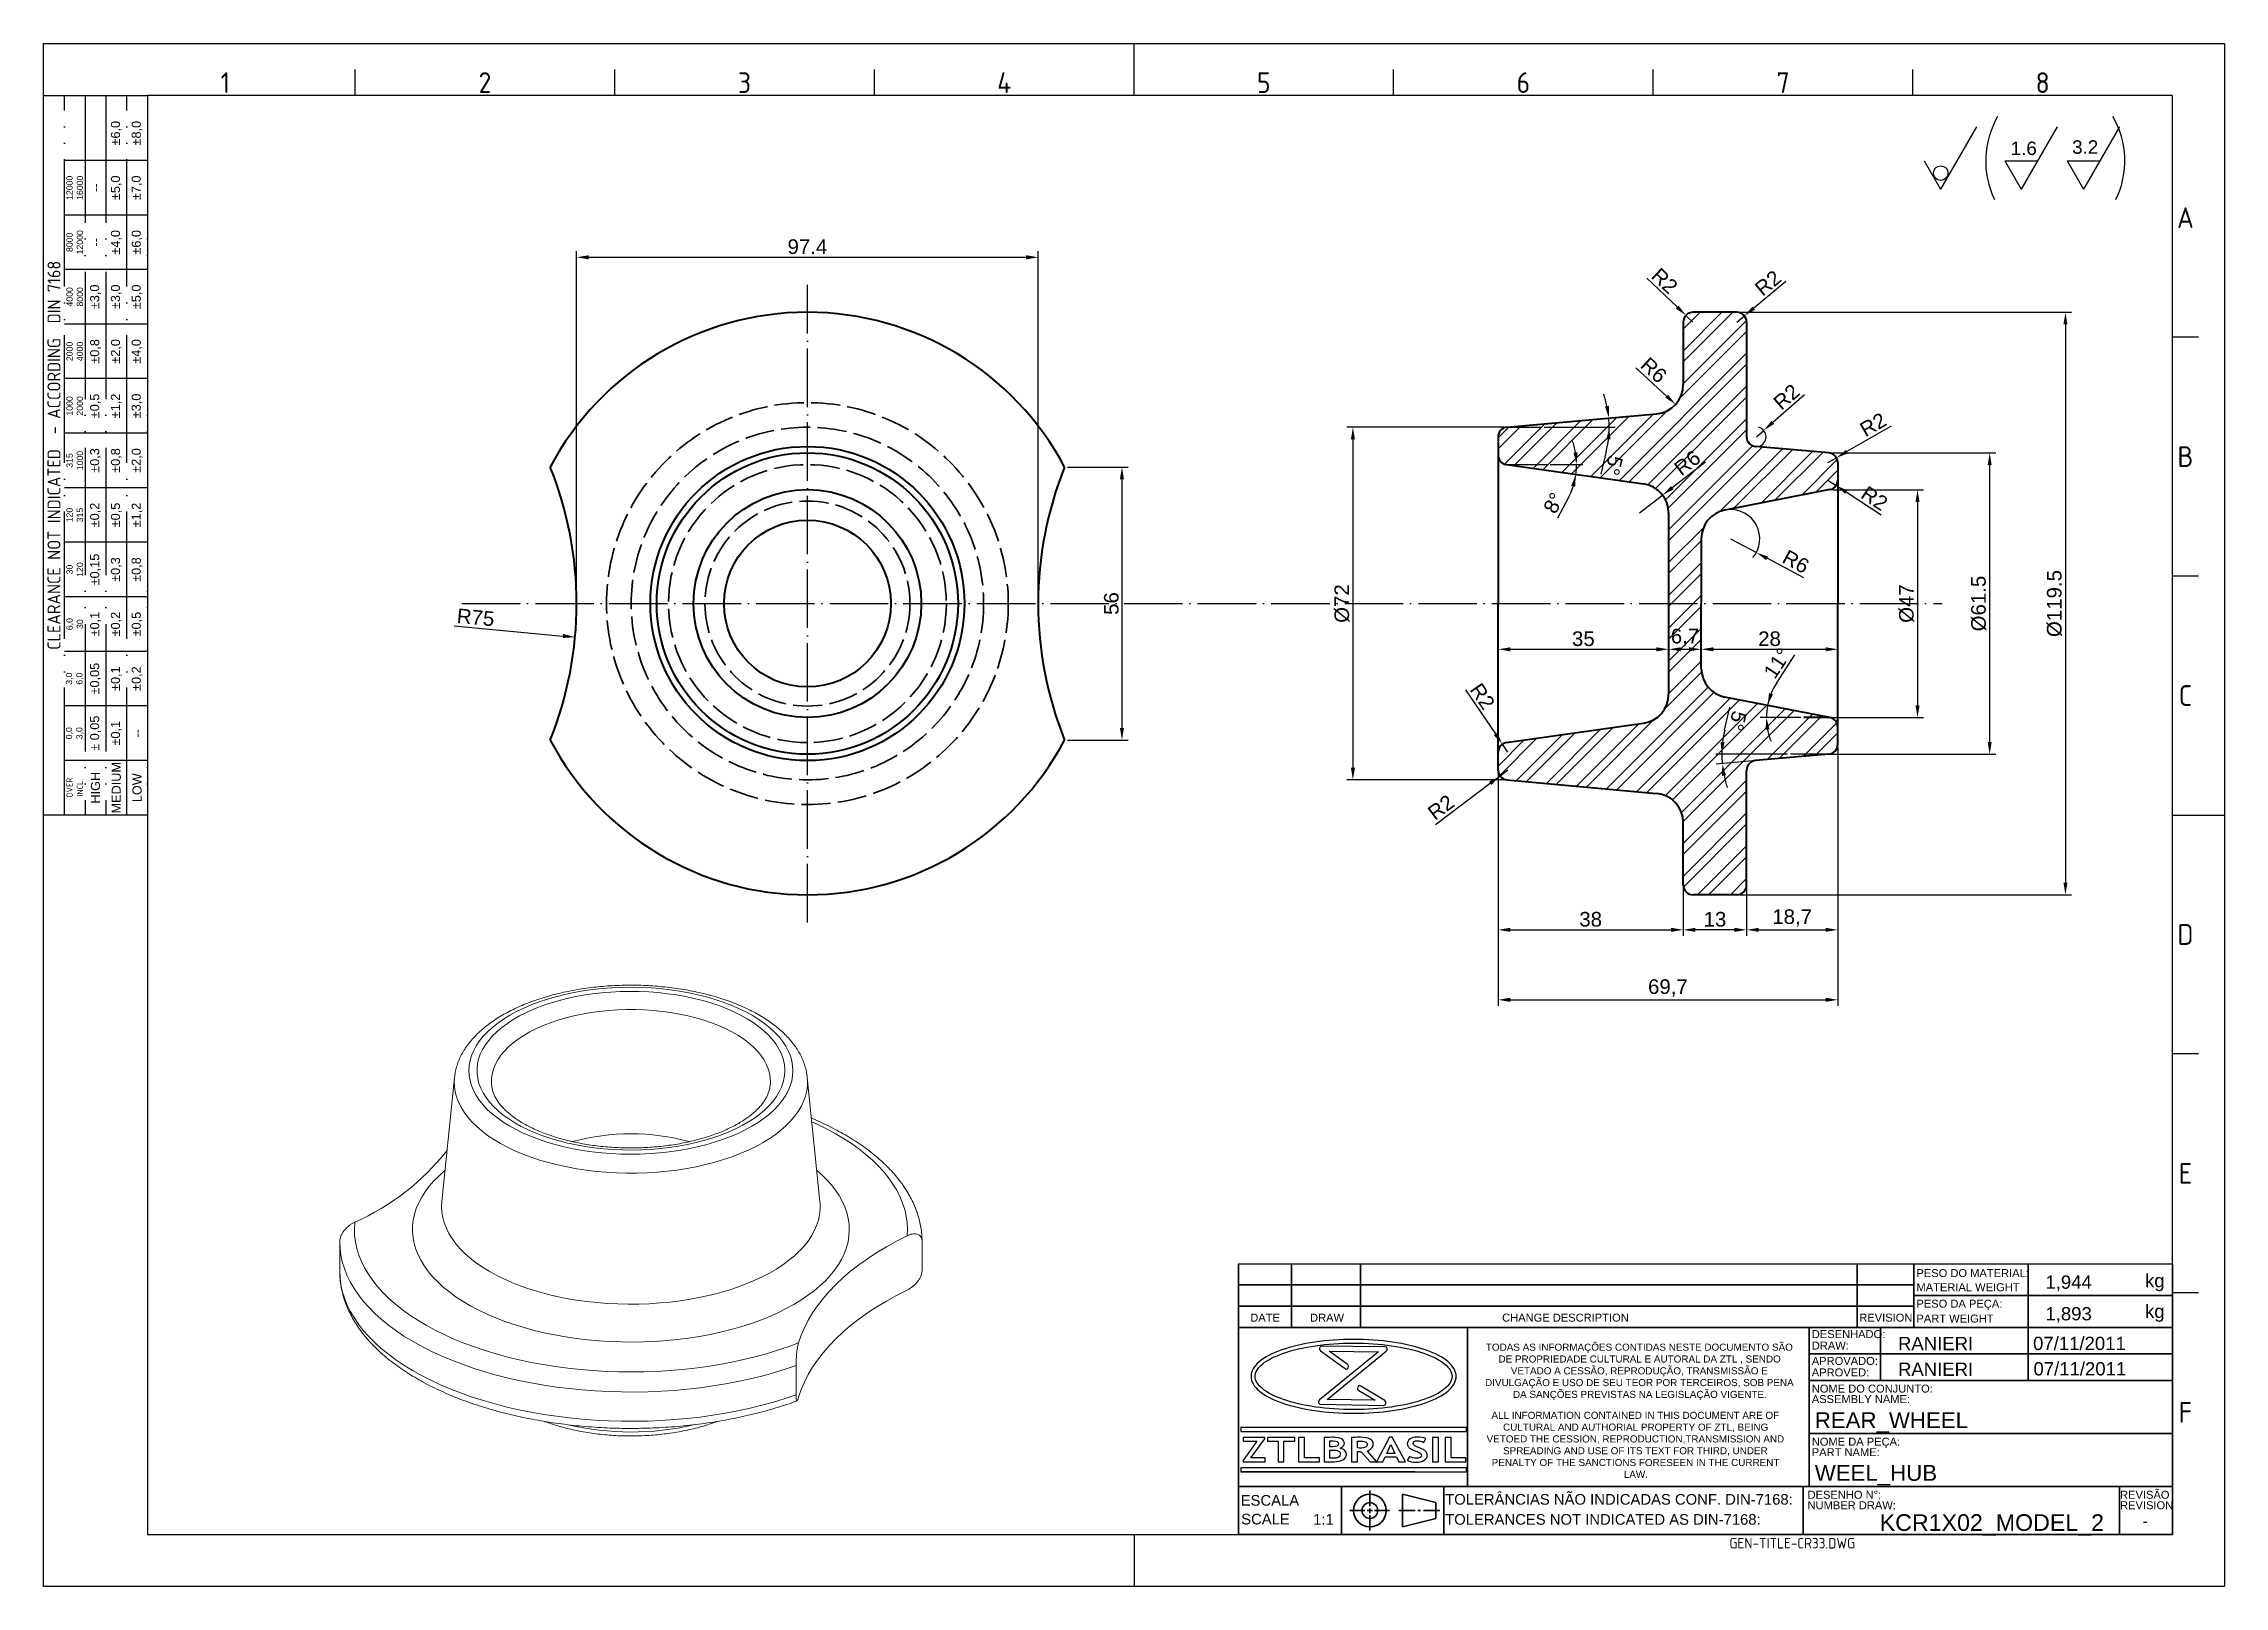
# Model space of a CAD drawing. Header units: millimetres. Extents: x 2429 to 2877, y 1091 to 1407.
import ezdxf
from ezdxf.enums import TextEntityAlignment as Align

# ---------------------------------------------------------------- set-up
doc = ezdxf.new("R2010")
doc.units = ezdxf.units.MM
for name, pattern in [('ACAD_ISO02W100', [15, 12, -3]), ('ACAD_ISO04W100', [30, 24, -3, 0, -3]), ('ACAD_ISO05W100', [33, 24, -3, 0, -3, 0, -3])]:
    doc.linetypes.add(name, pattern=pattern)
for name, color, linetype, lineweight in [('AM_0', 7, 'Continuous', 40), ('AM_4', 1, 'ACAD_ISO04W100', 25), ('AM_5', 3, 'Continuous', 25), ('AM_8', 40, 'ACAD_ISO02W100', 35), ('AM_BOR', 2, 'ACAD_ISO05W100', 35)]:
    doc.layers.add(name, color=color, linetype=linetype, lineweight=lineweight)
doc.layers.add('Camada 1', color=7, linetype='Continuous')
doc.styles.add('ACISOTS', font='isocp.shx', dxfattribs={"height": 1})
doc.styles.get("Standard").update_dxf_attribs({"font": 'arial.ttf'})
doc.dimstyles.new('ISO-25', dxfattribs={"dimtxt": 3, "dimasz": 2.5, "dimexe": 1.25, "dimexo": 0.625, "dimtad": 1, "dimtxsty": 'Standard', "dimcen": 2.5, "dimadec": 0, "dimazin": 0, "dimtfac": 1, "dimtmove": 0, "dimatfit": 3, "dimfxl": 1, "dimarcsym": 0})

msp = doc.modelspace()

# ---------------------------------------------------------------- texts
at = {"color": 0, "linetype": 'Continuous', "char_height": 1.452, "attachment_point": 1}
for s, insert in [('\\pi0.40137;TODAS AS INFORMAÇÕES CONTIDAS NESTE DOCUMENTO SÃO \\P\\pi2.9889;DE PROPRIEDADE CULTURAL E AUTORAL DA ZTL , SENDO \\P\\pi5.5165;VETADO A CESSÃO, REPRODUÇÃO, TRANSMISSÃO E \\P\\pi0.23646;DIVULGAÇÃO E USO DE SEU TEOR POR TERCEIROS, SOB PENA \\P\\pi5.9598;DA SANÇÕES PREVISTAS NA LEGISLAÇÃO VIGENTE.', (2724.624, 1140.788)), ('\\pi2.3521;ALL INFORMATION CONTAINED IN THIS DOCUMENT ARE OF \\P\\pi4.7272;CULTURAL AND AUTHORIAL PROPERTY OF ZTL, BEING  \\P\\pi1.3482;VETOED THE CESSION, REPRODUCTION,TRANSMISSION AND \\P\\pi4.7301;SPREADING AND USE OF ITS TEXT FOR THIRD, UNDER \\P\\pi2.4026;PENALTY OF THE SANCTIONS FORESEEN IN THE CURRENT \\P\\pi29.515;LAW.', (2723.816, 1126.812))]:
    msp.add_mtext_dynamic_manual_height_columns(s, width=63.66463, gutter_width=12.5, heights=[0], dxfattribs=dict(at, insert=insert))
at = {"layer": 'AM_5', "char_height": 2.76, "attachment_point": 1}
for s, insert in [('1.6', (2832.727, 1387.374)), ('3.2', (2845.335, 1387.641))]:
    msp.add_mtext_dynamic_manual_height_columns(s, width=18.23779, gutter_width=12.5, heights=[0], dxfattribs=dict(at, insert=insert))
at = {"layer": 'AM_8', "color": 0, "linetype": 'Continuous'}
for s, height, p in [('PESO DO MATERIAL:', 1.6335, (2813.382, 1154.445)), ('kg', 2.7225, (2860.298, 1152.357)), ('MATERIAL WEIGHT', 1.6335, (2813.382, 1151.552)), ('DATE', 1.6335, (2676.673, 1145.31)), ('DRAW', 1.6335, (2688.945, 1145.31)), ('CHANGE DESCRIPTION', 1.6335, (2728.36, 1145.31)), ('REVISION', 1.6335, (2801.652, 1145.31)), ('PESO DA PEÇA:', 1.6335, (2813.382, 1148.167)), ('PART WEIGHT', 1.6335, (2813.382, 1145.119)), ('kg', 2.7225, (2860.298, 1146.076)), ('DESENHADO:', 1.6335, (2791.906, 1141.925)), ('APROVADO:', 1.6335, (2791.906, 1136.423)), ('DRAW:', 1.6335, (2791.906, 1139.575)), ('APROVED:', 1.6335, (2791.906, 1134.074)), ('NOME DO CONJUNTO:', 1.6335, (2791.906, 1130.75)), ('ASSEMBLY NAME:', 1.6335, (2791.906, 1128.599)), ('NOME DA PEÇA:', 1.6335, (2791.906, 1119.86)), ('PART NAME:', 1.6335, (2791.906, 1117.709)), ('TOLERÂNCIAS NÃO INDICADAS CONF. DIN-7168:', 2.178, (2716.667, 1107.756)), ('DESENHO N%%d:', 1.6335, (2791.037, 1108.97)), ('REVISÃO', 1.6335, (2855.172, 1108.97)), ('SCALE', 2.178, (2674.807, 1103.704)), ('ESCALA', 2.178, (2674.705, 1107.553)), ('1:1', 2.178, (2689.573, 1103.645)), ('TOLERANCES NOT INDICATED AS DIN-7168: ', 2.178, (2716.667, 1103.645)), ('NUMBER DRAW:', 1.6335, (2791.037, 1106.819)), ('REVISION', 1.6335, (2855.172, 1106.819))]:
    msp.add_text(s, height=height, dxfattribs=at).set_placement(p)
for tag, p in [('1,944', (2839.856, 1153.409)), ('1,893', (2839.856, 1146.93))]:
    msp.add_attdef(tag, text='', height=2.723, dxfattribs=at).set_placement(p, align=Align.MIDDLE_LEFT)
for tag, p, height in [('RANIERI', (2809.601, 1139.446), 2.723), ('07/11/2011', (2837.316, 1139.478), 2.723), ('RANIERI', (2809.599, 1134.178), 2.723), ('07/11/2011', (2837.404, 1134.268), 2.723), ('REAR_WHEEL', (2792.521, 1123.459), 3.267), ('WEEL_HUB', (2792.521, 1112.652), 3.267), ('KCR1X02_MODEL_2', (2805.849, 1102.382), 3.407)]:
    msp.add_attdef(tag, p, '', height=height, dxfattribs=at)
at = {"layer": 'AM_8', "color": 0, "linetype": 'Continuous', "style": 'ACISOTS'}
msp.add_attdef('GEN-TITLE-CR33.DWG', (2774.997, 1098.763), '', height=2.178, dxfattribs=at)
at = {"layer": 'AM_8', "color": 0, "linetype": 'Continuous'}
msp.add_attdef('-', text='', height=2.13, dxfattribs=at).set_placement((2860.326, 1104.363), align=Align.MIDDLE_CENTER)

# ---------------------------------------------------------------- blocks, each defined once
blk = doc.blocks.new('A3 ZTL')
for p, q in [((19.57, 280.82), (19.57, 9.78)), ((401.17, 280.82), (19.57, 280.82)), ((401.17, 9.78), (401.17, 280.82)), ((19.57, 9.78), (401.17, 9.78))]:
    blk.add_line(p, q)
at = {"layer": 'AM_BOR', "color": 135, "linetype": 'Continuous', "lineweight": 25}
for p, q in [((0, 0), (0, 290.61)), ((0, 290.61), (410.96, 290.61)), ((410.96, 290.61), (410.96, 0)), ((410.96, 0), (0, 0))]:
    blk.add_line(p, q, dxfattribs=at)
at = {"layer": 'AM_BOR', "color": 135, "lineweight": 25}
for p, q in [((205.48, 280.82), (205.48, 290.61)), ((58.71, 280.82), (58.71, 285.71)), ((107.63, 280.82), (107.63, 285.71)), ((156.56, 280.82), (156.56, 285.71)), ((254.4, 280.82), (254.4, 285.71)), ((303.33, 280.82), (303.33, 285.71)), ((352.25, 280.82), (352.25, 285.71)), ((3.91, 145.3), (3.91, 280.82)), ((7.83, 280.82), (7.83, 145.3)), ((11.74, 280.82), (11.74, 145.3)), ((15.66, 145.3), (15.66, 280.82)), ((19.57, 268.59), (3.91, 268.59)), ((19.57, 258.32), (3.91, 258.32)), ((19.57, 248.04), (3.91, 248.04)), ((19.57, 237.77), (3.91, 237.77)), ((406.07, 235.32), (401.17, 235.32)), ((19.57, 227.5), (3.91, 227.5)), ((19.57, 217.22), (3.91, 217.22)), ((19.57, 206.95), (3.91, 206.95)), ((19.57, 196.67), (3.91, 196.67)), ((406.07, 190.31), (401.17, 190.31)), ((19.57, 186.4), (3.91, 186.4)), ((19.57, 176.13), (3.91, 176.13)), ((19.57, 165.85), (3.91, 165.85)), ((19.57, 155.58), (3.91, 155.58)), ((401.17, 145.3), (410.96, 145.3)), ((406.07, 100.29), (401.17, 100.29)), ((406.07, 55.28), (401.17, 55.28)), ((205.48, 9.78), (205.48, 0))]:
    blk.add_line(p, q, dxfattribs=at)
blk.add_lwpolyline([(19.57, 145.3), (0, 145.3), (0, 280.82), (19.57, 280.82)], close=True, dxfattribs=at)
at = {"layer": 'AM_BOR', "color": 135, "lineweight": 25, "style": 'ACISOTS'}
for s, p in [('1', (34.25, 283.27)), ('2', (83.17, 283.27)), ('3', (132.09, 283.27)), ('4', (181.02, 283.27)), ('5', (229.94, 283.27)), ('6', (278.86, 283.27)), ('7', (327.79, 283.27)), ('8', (376.71, 283.27)), ('A', (403.62, 257.83)), ('B', (403.62, 212.82)), ('C', (403.62, 167.81)), ('D', (403.62, 122.8)), ('E', (403.62, 77.79)), ('F', (403.62, 32.78))]:
    blk.add_text(s, height=3.91, dxfattribs=at).set_placement(p, align=Align.MIDDLE)
at = {"layer": 'AM_BOR', "color": 135, "lineweight": 25, "attachment_point": 5, "rotation": 90}
for s, insert, char_height, width in [('±6,0', (13.7, 273.73), 1.712, 10.274), ('±8,0', (17.61, 273.73), 1.712, 10.274), ('12000\\P16000', (5.87, 263.45), 1.174, 10.274), ('--', (9.78, 263.45), 1.712, 10.274), ('±5,0', (13.7, 263.45), 1.712, 10.274), ('±7,0', (17.61, 263.45), 1.712, 10.274), ('8000\\P12000', (5.87, 253.18), 1.174, 10.274), ('±4,0', (13.7, 253.18), 1.712, 10.274), ('±6,0', (17.61, 253.18), 1.712, 10.274), ('--', (9.78, 253.18), 1.712, 10.274), ('{\\Fisocp.shx|c0;CLEARANCE NOT INDICATED  - ACCORDING  DIN 7168}', (1.96, 213.06), 2.4462, 135.5186), ('4000\\P8000', (5.87, 242.91), 1.174, 10.274), ('±3,0', (9.78, 242.91), 1.712, 10.274), ('±3,0', (13.7, 242.91), 1.712, 10.274), ('±5,0', (17.61, 242.91), 1.712, 10.274), ('2000\\P4000', (5.87, 232.63), 1.174, 10.274), ('±0,8', (9.78, 232.63), 1.712, 10.274), ('±2,0', (13.7, 232.63), 1.712, 10.274), ('±4,0', (17.61, 232.63), 1.712, 10.274), ('1000\\P2000', (5.87, 222.36), 1.174, 10.274), ('±0,5', (9.78, 222.36), 1.712, 10.274), ('±1,2', (13.7, 222.36), 1.712, 10.274), ('±3,0', (17.61, 222.36), 1.712, 10.274), ('315\\P1000', (5.87, 212.08), 1.174, 10.274), ('±0,3', (9.78, 212.08), 1.712, 10.274), ('±0,8', (13.7, 212.08), 1.712, 10.274), ('±2,0', (17.61, 212.08), 1.712, 10.274), ('120\\P315', (5.87, 201.81), 1.174, 10.274), ('±0,2', (9.78, 201.81), 1.712, 10.274), ('±0,5', (13.7, 201.81), 1.712, 10.274), ('±1,2', (17.61, 201.81), 1.712, 10.274), ('±0,15', (9.78, 191.54), 1.712, 10.274), ('±0,3', (13.7, 191.54), 1.712, 10.274), ('±0,8', (17.61, 191.54), 1.712, 10.274), ('30\\P120', (5.87, 191.54), 1.174, 10.274), ('6,0\\P30', (5.87, 181.26), 1.174, 10.274), ('±0,1', (9.78, 181.26), 1.712, 10.274), ('±0,2', (13.7, 181.26), 1.712, 10.274), ('±0,5', (17.61, 181.26), 1.712, 10.274), ('±0,05', (9.78, 170.99), 1.712, 10.274), ('±0,1', (13.7, 170.99), 1.712, 10.274), ('±0,2', (17.61, 170.99), 1.712, 10.274), ('3,0\\P6,0', (5.87, 170.99), 1.174, 10.274), ('0,0\\P3,0', (5.87, 160.71), 1.174, 10.274), ('± 0,05', (9.78, 160.71), 1.712, 10.274), ('\\pt4.69206;±0,1', (13.7, 160.71), 1.7123, 10.274), ('--', (17.61, 160.71), 1.712, 10.274), ('{\\Fisocp.shx|c0;OVER\\PINCL.}', (5.87, 150.44), 1.1742, 10.274), ('HIGH', (9.78, 150.44), 1.712, 10.274), ('MEDIUM', (13.7, 150.44), 1.712, 10.274), ('LOW', (17.61, 150.44), 1.712, 10.274)]:
    blk.add_mtext(s, dxfattribs=dict(at, insert=insert, char_height=char_height, width=width))
blk = doc.blocks.new('*D11')
at = {"layer": 'AM_5', "color": 0, "lineweight": -2}
for p, q in [((2758.05, 1359.33), (2764.26, 1353.45)), ((2767.53, 1350.36), (2766.08, 1351.73))]:
    blk.add_line(p, q, dxfattribs=at)
at = {"layer": 'AM_5', "color": 0}
blk.add_solid([(2764.55, 1353.75), (2763.98, 1353.15), (2766.08, 1351.73)], dxfattribs=at)
at = {"layer": 'Defpoints', "color": 0}
for p in [(2766.08, 1351.73), (2767.53, 1350.36)]:
    blk.add_point(p, dxfattribs=at)
at = {"layer": 'AM_5', "color": 0, "insert": (2761.71, 1358.8), "char_height": 3, "attachment_point": 5, "rotation": 316.5806}
blk.add_mtext('R2', dxfattribs=at)
blk = doc.blocks.new('*D12')
at = {"layer": 'AM_5', "color": 0, "lineweight": -2}
for p, q in [((2786.61, 1358.65), (2780.01, 1353.22)), ((2776.53, 1350.36), (2778.08, 1351.63))]:
    blk.add_line(p, q, dxfattribs=at)
at = {"layer": 'AM_5', "color": 0}
blk.add_solid([(2779.74, 1353.54), (2780.27, 1352.89), (2778.08, 1351.63)], dxfattribs=at)
at = {"layer": 'Defpoints', "color": 0}
for p in [(2778.08, 1351.63), (2776.53, 1350.36)]:
    blk.add_point(p, dxfattribs=at)
at = {"layer": 'AM_5', "color": 0, "insert": (2782.92, 1358.37), "char_height": 3, "attachment_point": 5, "rotation": 39.4654}
blk.add_mtext('R2', dxfattribs=at)
blk = doc.blocks.new('*D13')
at = {"layer": 'AM_5', "color": 0, "lineweight": -2}
for p, q in [((2790.39, 1335.39), (2783.93, 1329.78)), ((2780.53, 1326.82), (2782.04, 1328.14))]:
    blk.add_line(p, q, dxfattribs=at)
blk.add_arc((2780.53, 1326.82), 2, 282.9049, 76.7918, dxfattribs=at)
at = {"layer": 'AM_5', "color": 0}
blk.add_solid([(2783.66, 1330.09), (2784.2, 1329.46), (2782.04, 1328.14)], dxfattribs=at)
at = {"layer": 'Defpoints', "color": 0}
for p in [(2780.53, 1326.82), (2782.04, 1328.14)]:
    blk.add_point(p, dxfattribs=at)
at = {"layer": 'AM_5', "color": 0, "insert": (2786.71, 1335.01), "char_height": 3, "attachment_point": 5, "rotation": 40.982}
blk.add_mtext('R2', dxfattribs=at)
blk = doc.blocks.new('*D14')
at = {"layer": 'AM_5', "color": 0, "lineweight": -2}
for p, q in [((2808.18, 1328.98), (2799.13, 1323.77)), ((2795.23, 1321.52), (2796.97, 1322.52))]:
    blk.add_line(p, q, dxfattribs=at)
at = {"layer": 'AM_5', "color": 0}
blk.add_solid([(2798.92, 1324.13), (2799.34, 1323.41), (2796.97, 1322.52)], dxfattribs=at)
at = {"layer": 'Defpoints', "color": 0}
for p in [(2795.23, 1321.52), (2796.97, 1322.52)]:
    blk.add_point(p, dxfattribs=at)
at = {"layer": 'AM_5', "color": 0, "insert": (2804.49, 1329.32), "char_height": 3, "attachment_point": 5, "rotation": 29.9544}
blk.add_mtext('R2', dxfattribs=at)
blk = doc.blocks.new('*D15')
at = {"layer": 'AM_5', "color": 0, "lineweight": -2}
for p, q in [((2795.23, 1317.94), (2796.9, 1316.84)), ((2806.14, 1310.76), (2798.99, 1315.46))]:
    blk.add_line(p, q, dxfattribs=at)
at = {"layer": 'AM_5', "color": 0}
blk.add_solid([(2799.22, 1315.81), (2798.76, 1315.12), (2796.9, 1316.84)], dxfattribs=at)
at = {"layer": 'Defpoints', "color": 0}
for p in [(2795.23, 1317.94), (2796.9, 1316.84)]:
    blk.add_point(p, dxfattribs=at)
at = {"layer": 'AM_5', "color": 0, "insert": (2804.78, 1314.21), "char_height": 3, "attachment_point": 5, "rotation": 326.6601}
blk.add_mtext('R2', dxfattribs=at)
blk = doc.blocks.new('*D16')
at = {"layer": 'AM_5', "color": 0, "lineweight": -2}
for p, q in [((2775.23, 1305.9), (2780.53, 1303.07)), ((2790.3, 1297.85), (2782.73, 1301.89))]:
    blk.add_line(p, q, dxfattribs=at)
blk.add_arc((2775.23, 1305.9), 6, 319.9495, 95.0317, dxfattribs=at)
at = {"layer": 'AM_5', "color": 0}
blk.add_solid([(2782.93, 1302.26), (2782.53, 1301.53), (2780.53, 1303.07)], dxfattribs=at)
at = {"layer": 'Defpoints', "color": 0}
for p in [(2775.23, 1305.9), (2780.53, 1303.07)]:
    blk.add_point(p, dxfattribs=at)
at = {"layer": 'AM_5', "color": 0, "insert": (2788.64, 1301.19), "char_height": 3, "attachment_point": 5, "rotation": 331.8861}
blk.add_mtext('R6', dxfattribs=at)
blk = doc.blocks.new('*D18')
at = {"layer": 'AM_5', "color": 0, "lineweight": -2}
blk.add_line((2755.78, 1340.95), (2762.12, 1335.16), dxfattribs=at)
at = {"layer": 'AM_5', "color": 0}
blk.add_solid([(2762.4, 1335.46), (2761.83, 1334.85), (2763.96, 1333.47)], dxfattribs=at)
at = {"layer": 'Defpoints', "color": 0}
for p in [(2759.53, 1337.52), (2763.96, 1333.47)]:
    blk.add_point(p, dxfattribs=at)
at = {"layer": 'AM_5', "color": 0, "insert": (2759.48, 1340.49), "char_height": 3, "attachment_point": 5, "rotation": 317.562}
blk.add_mtext('R6', dxfattribs=at)
blk = doc.blocks.new('*D19')
at = {"layer": 'AM_5', "color": 0, "lineweight": -2}
for p, q in [((2797.23, 1263.06), (2797.23, 1210.07)), ((2727.53, 1257.81), (2727.53, 1210.07)), ((2730.03, 1211.32), (2794.73, 1211.32))]:
    blk.add_line(p, q, dxfattribs=at)
at = {"layer": 'AM_5', "color": 0}
for points in [[(2730.03, 1211.74), (2730.03, 1210.9), (2727.53, 1211.32)], [(2794.73, 1211.74), (2794.73, 1210.9), (2797.23, 1211.32)]]:
    blk.add_solid(points, dxfattribs=at)
at = {"layer": 'Defpoints', "color": 0}
for p in [(2797.23, 1263.69), (2727.53, 1258.43), (2797.23, 1211.32)]:
    blk.add_point(p, dxfattribs=at)
at = {"layer": 'AM_5', "color": 0, "insert": (2762.38, 1213.75), "char_height": 3, "attachment_point": 5}
blk.add_mtext('69,7', dxfattribs=at)
blk = doc.blocks.new('*D20')
at = {"layer": 'AM_5', "color": 0, "lineweight": -2}
for p, q in [((2797.23, 1262.44), (2797.23, 1224.43)), ((2778.53, 1234.23), (2778.53, 1224.43)), ((2781.03, 1225.68), (2794.73, 1225.68))]:
    blk.add_line(p, q, dxfattribs=at)
at = {"layer": 'AM_5', "color": 0}
for points in [[(2781.03, 1226.09), (2781.03, 1225.26), (2778.53, 1225.68)], [(2794.73, 1226.09), (2794.73, 1225.26), (2797.23, 1225.68)]]:
    blk.add_solid(points, dxfattribs=at)
at = {"layer": 'Defpoints', "color": 0}
for p in [(2797.23, 1263.06), (2778.53, 1234.86), (2797.23, 1225.68)]:
    blk.add_point(p, dxfattribs=at)
at = {"layer": 'AM_5', "color": 0, "insert": (2787.88, 1228.1), "char_height": 3, "attachment_point": 5}
blk.add_mtext('18,7', dxfattribs=at)
blk = doc.blocks.new('*D21')
at = {"layer": 'AM_5', "color": 0, "lineweight": -2}
for p, q in [((2765.53, 1234.23), (2765.53, 1224.43)), ((2778.53, 1233.61), (2778.53, 1224.43)), ((2776.03, 1225.68), (2768.03, 1225.68))]:
    blk.add_line(p, q, dxfattribs=at)
at = {"layer": 'AM_5', "color": 0}
for points in [[(2768.03, 1226.09), (2768.03, 1225.26), (2765.53, 1225.68)], [(2776.03, 1226.09), (2776.03, 1225.26), (2778.53, 1225.68)]]:
    blk.add_solid(points, dxfattribs=at)
at = {"layer": 'Defpoints', "color": 0}
for p in [(2765.53, 1234.86), (2778.53, 1234.23), (2765.53, 1225.68)]:
    blk.add_point(p, dxfattribs=at)
at = {"layer": 'AM_5', "color": 0, "insert": (2772.03, 1227.83), "char_height": 3, "attachment_point": 5}
blk.add_mtext('13', dxfattribs=at)
blk = doc.blocks.new('*D22')
at = {"layer": 'AM_5', "color": 0, "lineweight": -2}
for p, q in [((2727.53, 1257.18), (2727.53, 1224.43)), ((2765.53, 1234.23), (2765.53, 1224.43)), ((2730.03, 1225.68), (2763.03, 1225.68))]:
    blk.add_line(p, q, dxfattribs=at)
at = {"layer": 'AM_5', "color": 0}
for points in [[(2730.03, 1226.09), (2730.03, 1225.26), (2727.53, 1225.68)], [(2763.03, 1226.09), (2763.03, 1225.26), (2765.53, 1225.68)]]:
    blk.add_solid(points, dxfattribs=at)
at = {"layer": 'Defpoints', "color": 0}
for p in [(2727.53, 1257.81), (2765.53, 1234.86), (2765.53, 1225.68)]:
    blk.add_point(p, dxfattribs=at)
at = {"layer": 'AM_5', "color": 0, "insert": (2746.53, 1227.83), "char_height": 3, "attachment_point": 5}
blk.add_mtext('38', dxfattribs=at)
blk = doc.blocks.new('*D23')
at = {"layer": 'AM_5', "color": 0, "lineweight": -2}
for p, q in [((2728.73, 1328.77), (2696.49, 1328.77)), ((2697.74, 1326.27), (2697.74, 1258.94)), ((2728.73, 1256.44), (2696.49, 1256.44))]:
    blk.add_line(p, q, dxfattribs=at)
at = {"layer": 'AM_5', "color": 0}
for points in [[(2697.32, 1326.27), (2698.15, 1326.27), (2697.74, 1328.77)], [(2697.32, 1258.94), (2698.15, 1258.94), (2697.74, 1256.44)]]:
    blk.add_solid(points, dxfattribs=at)
at = {"layer": 'Defpoints', "color": 0}
for p in [(2729.35, 1328.77), (2697.74, 1256.44), (2729.35, 1256.44)]:
    blk.add_point(p, dxfattribs=at)
at = {"layer": 'AM_5', "color": 0, "insert": (2695.5, 1292.61), "char_height": 3, "attachment_point": 5, "rotation": 90}
blk.add_mtext('%%C72', dxfattribs=at)
blk = doc.blocks.new('*D25')
at = {"layer": 'AM_5', "color": 0, "lineweight": -2}
for p, q in [((2777.16, 1352.36), (2845.21, 1352.36)), ((2843.96, 1349.86), (2843.96, 1235.36)), ((2777.16, 1232.86), (2845.21, 1232.86))]:
    blk.add_line(p, q, dxfattribs=at)
at = {"layer": 'AM_5', "color": 0}
for points in [[(2843.55, 1349.86), (2844.38, 1349.86), (2843.96, 1352.36)], [(2843.55, 1235.36), (2844.38, 1235.36), (2843.96, 1232.86)]]:
    blk.add_solid(points, dxfattribs=at)
at = {"layer": 'Defpoints', "color": 0}
for p in [(2776.53, 1352.36), (2776.53, 1232.86), (2843.96, 1232.86)]:
    blk.add_point(p, dxfattribs=at)
at = {"layer": 'AM_5', "color": 0, "insert": (2841.72, 1292.61), "char_height": 3, "attachment_point": 5, "rotation": 90}
blk.add_mtext('%%C119.5', dxfattribs=at)
blk = doc.blocks.new('*D26')
at = {"layer": 'AM_5', "color": 0, "lineweight": -2}
for p, q in [((2796.03, 1323.52), (2829.66, 1323.52)), ((2828.41, 1321.02), (2828.41, 1264.2)), ((2796.03, 1261.7), (2829.66, 1261.7))]:
    blk.add_line(p, q, dxfattribs=at)
at = {"layer": 'AM_5', "color": 0}
for points in [[(2828, 1321.02), (2828.83, 1321.02), (2828.41, 1323.52)], [(2828, 1264.2), (2828.83, 1264.2), (2828.41, 1261.7)]]:
    blk.add_solid(points, dxfattribs=at)
at = {"layer": 'Defpoints', "color": 0}
for p in [(2795.41, 1323.52), (2795.41, 1261.7), (2828.41, 1261.7)]:
    blk.add_point(p, dxfattribs=at)
at = {"layer": 'AM_5', "color": 0, "insert": (2826.17, 1292.61), "char_height": 3, "attachment_point": 5, "rotation": 90}
blk.add_mtext('%%C61.5', dxfattribs=at)
blk = doc.blocks.new('*D27')
at = {"layer": 'AM_5', "color": 0, "lineweight": -2}
for p, q in [((2796.24, 1315.97), (2814.86, 1315.97)), ((2813.61, 1313.47), (2813.61, 1271.74)), ((2796.24, 1269.24), (2814.86, 1269.24))]:
    blk.add_line(p, q, dxfattribs=at)
at = {"layer": 'AM_5', "color": 0}
for points in [[(2813.19, 1313.47), (2814.02, 1313.47), (2813.61, 1315.97)], [(2813.19, 1271.74), (2814.02, 1271.74), (2813.61, 1269.24)]]:
    blk.add_solid(points, dxfattribs=at)
at = {"layer": 'Defpoints', "color": 0}
for p in [(2795.61, 1315.97), (2795.61, 1269.24), (2813.61, 1269.24)]:
    blk.add_point(p, dxfattribs=at)
at = {"layer": 'AM_5', "color": 0, "insert": (2811.37, 1292.61), "char_height": 3, "attachment_point": 5, "rotation": 90}
blk.add_mtext('%%C47', dxfattribs=at)
blk = doc.blocks.new('*D28')
at = {"layer": 'AM_5', "color": 0, "lineweight": -2}
for p, q in [((2769.23, 1283.85), (2769.23, 1284.47)), ((2797.23, 1283.85), (2797.23, 1284.47)), ((2771.73, 1283.22), (2794.73, 1283.22))]:
    blk.add_line(p, q, dxfattribs=at)
at = {"layer": 'AM_5', "color": 0}
for points in [[(2771.73, 1283.64), (2771.73, 1282.81), (2769.23, 1283.22)], [(2794.73, 1283.64), (2794.73, 1282.81), (2797.23, 1283.22)]]:
    blk.add_solid(points, dxfattribs=at)
at = {"layer": 'Defpoints', "color": 0}
for p in [(2769.23, 1283.22), (2797.23, 1283.22), (2797.23, 1283.22)]:
    blk.add_point(p, dxfattribs=at)
at = {"layer": 'AM_5', "color": 0, "insert": (2783.23, 1285.38), "char_height": 3, "attachment_point": 5}
blk.add_mtext('28', dxfattribs=at)
blk = doc.blocks.new('*D29')
at = {"layer": 'AM_5', "color": 0, "lineweight": -2}
for p, q in [((2762.53, 1283.85), (2762.53, 1284.47)), ((2769.23, 1283.85), (2769.23, 1284.47)), ((2765.03, 1283.22), (2766.73, 1283.22))]:
    blk.add_line(p, q, dxfattribs=at)
at = {"layer": 'AM_5', "color": 0}
for points in [[(2765.03, 1283.64), (2765.03, 1282.81), (2762.53, 1283.22)], [(2766.73, 1283.64), (2766.73, 1282.81), (2769.23, 1283.22)]]:
    blk.add_solid(points, dxfattribs=at)
at = {"layer": 'Defpoints', "color": 0}
for p in [(2762.53, 1283.22), (2769.23, 1283.22), (2769.23, 1283.22)]:
    blk.add_point(p, dxfattribs=at)
at = {"layer": 'AM_5', "color": 0, "insert": (2765.88, 1285.65), "char_height": 3, "attachment_point": 5}
blk.add_mtext('6,7', dxfattribs=at)
blk = doc.blocks.new('*D30')
at = {"layer": 'AM_5', "color": 0, "lineweight": -2}
for p, q in [((2727.53, 1283.85), (2727.53, 1284.47)), ((2762.53, 1283.85), (2762.53, 1284.47)), ((2730.03, 1283.22), (2760.03, 1283.22))]:
    blk.add_line(p, q, dxfattribs=at)
at = {"layer": 'AM_5', "color": 0}
for points in [[(2730.03, 1283.64), (2730.03, 1282.81), (2727.53, 1283.22)], [(2760.03, 1283.64), (2760.03, 1282.81), (2762.53, 1283.22)]]:
    blk.add_solid(points, dxfattribs=at)
at = {"layer": 'Defpoints', "color": 0}
for p in [(2727.53, 1283.22), (2762.53, 1283.22), (2762.53, 1283.22)]:
    blk.add_point(p, dxfattribs=at)
at = {"layer": 'AM_5', "color": 0, "insert": (2745.03, 1285.38), "char_height": 3, "attachment_point": 5}
blk.add_mtext('35', dxfattribs=at)
blk = doc.blocks.new('*D31')
at = {"layer": 'AM_5', "color": 0, "lineweight": -2}
for p, q in [((2736.98, 1328.77), (2751.59, 1328.77)), ((2749.74, 1323.81), (2748.61, 1319.14))]:
    blk.add_line(p, q, dxfattribs=at)
for start, end in [(11.9897, 18.8197), (360, 5.1596), (346.3155, 360), (346.3399, 353.17)]:
    blk.add_arc((2729.35, 1328.77), 20.98, start, end, dxfattribs=at)
at = {"layer": 'AM_5', "color": 0}
for points in [[(2750.29, 1333.19), (2749.47, 1333.07), (2750.25, 1330.66)], [(2749.77, 1326.3), (2750.6, 1326.25), (2750.34, 1328.77)]]:
    blk.add_solid(points, dxfattribs=at)
at = {"layer": 'Defpoints', "color": 0}
for p in [(2750.3, 1330.03), (2760.07, 1331.54), (2729.35, 1328.77), (2729.35, 1328.77), (2736.36, 1328.77)]:
    blk.add_point(p, dxfattribs=at)
at = {"layer": 'AM_5', "color": 0, "insert": (2751.26, 1320.96), "char_height": 3, "attachment_point": 5, "rotation": 256.3155}
blk.add_mtext('5°', dxfattribs=at)
blk = doc.blocks.new('*D33')
at = {"layer": 'AM_5', "color": 0, "lineweight": -2}
for p, q in [((2784.71, 1276.36), (2788.45, 1282.09)), ((2789.65, 1269.24), (2781.34, 1269.24))]:
    blk.add_line(p, q, dxfattribs=at)
for start, end in [(146.868, 169), (146.9715, 157.9857), (169, 180), (191.0143, 202.0285)]:
    blk.add_arc((2795.61, 1269.24), 13.02, start, end, dxfattribs=at)
at = {"layer": 'AM_5', "color": 0}
for points in [[(2783.94, 1274), (2783.14, 1274.24), (2782.83, 1271.72)], [(2782.41, 1266.71), (2783.24, 1266.79), (2782.59, 1269.24)]]:
    blk.add_solid(points, dxfattribs=at)
at = {"layer": 'Defpoints', "color": 0}
for p in [(2774.09, 1273.42), (2782.62, 1270.07), (2790.28, 1269.24), (2795.61, 1269.24), (2795.61, 1269.24)]:
    blk.add_point(p, dxfattribs=at)
at = {"layer": 'AM_5', "color": 0, "insert": (2784.8, 1280.39), "char_height": 3, "attachment_point": 5, "rotation": 56.868}
blk.add_mtext('11°', dxfattribs=at)
blk = doc.blocks.new('*D34')
at = {"layer": 'AM_5', "color": 0, "lineweight": -2}
for p, q in [((2774.02, 1266.66), (2775.11, 1271.34)), ((2786.9, 1261.7), (2772.2, 1261.7)), ((2779.74, 1260.32), (2772.29, 1259.67))]:
    blk.add_line(p, q, dxfattribs=at)
for start, end in [(166.9225, 180), (166.9438, 173.4719), (180, 185), (191.5281, 198.0562)]:
    blk.add_arc((2795.41, 1261.7), 21.95, start, end, dxfattribs=at)
at = {"layer": 'AM_5', "color": 0}
for points in [[(2774.01, 1264.17), (2773.18, 1264.22), (2773.45, 1261.7)], [(2773.48, 1257.25), (2774.31, 1257.37), (2773.54, 1259.78)]]:
    blk.add_solid(points, dxfattribs=at)
at = {"layer": 'Defpoints', "color": 0}
for p in [(2773.49, 1260.42), (2780.36, 1260.38), (2787.52, 1261.7), (2795.41, 1261.7), (2795.41, 1261.7)]:
    blk.add_point(p, dxfattribs=at)
at = {"layer": 'AM_5', "color": 0, "insert": (2776.66, 1268.52), "char_height": 3, "attachment_point": 5, "rotation": 256.9225}
blk.add_mtext('5°', dxfattribs=at)
blk = doc.blocks.new('*D35')
at = {"layer": 'AM_5', "color": 0, "lineweight": -2}
for p, q in [((2729.53, 1258.43), (2727.93, 1257.23)), ((2714.66, 1247.29), (2725.93, 1255.73))]:
    blk.add_line(p, q, dxfattribs=at)
at = {"layer": 'AM_5', "color": 0}
blk.add_solid([(2725.68, 1256.07), (2726.18, 1255.4), (2727.93, 1257.23)], dxfattribs=at)
at = {"layer": 'Defpoints', "color": 0}
for p in [(2729.53, 1258.43), (2727.93, 1257.23)]:
    blk.add_point(p, dxfattribs=at)
at = {"layer": 'AM_5', "color": 0, "insert": (2715.8, 1250.81), "char_height": 3, "attachment_point": 5, "rotation": 36.8363}
blk.add_mtext('R2', dxfattribs=at)
blk = doc.blocks.new('*D36')
at = {"layer": 'AM_5', "color": 0, "lineweight": -2}
for p, q in [((2720.86, 1274.89), (2727, 1265.85)), ((2729.53, 1262.13), (2728.41, 1263.78))]:
    blk.add_line(p, q, dxfattribs=at)
at = {"layer": 'AM_5', "color": 0}
blk.add_solid([(2727.35, 1266.09), (2726.66, 1265.62), (2728.41, 1263.78)], dxfattribs=at)
at = {"layer": 'Defpoints', "color": 0}
for p in [(2728.41, 1263.78), (2729.53, 1262.13)]:
    blk.add_point(p, dxfattribs=at)
at = {"layer": 'AM_5', "color": 0, "insert": (2724.32, 1273.58), "char_height": 3, "attachment_point": 5, "rotation": 304.2148}
blk.add_mtext('R2', dxfattribs=at)
blk = doc.blocks.new('*D41')
at = {"layer": 'AM_5', "color": 0, "lineweight": -2}
for p, q in [((2738.23, 1321.11), (2744.89, 1321.11)), ((2741.96, 1314.34), (2739.71, 1310.09))]:
    blk.add_line(p, q, dxfattribs=at)
for start, end in [(9.9103, 19.8205), (352, 360), (332.1044, 352), (332.1795, 342.0897)]:
    blk.add_arc((2729.17, 1321.11), 14.47, start, end, dxfattribs=at)
at = {"layer": 'AM_5', "color": 0}
for points in [[(2743.84, 1323.64), (2743.01, 1323.57), (2743.64, 1321.11)], [(2742.53, 1316.76), (2743.34, 1316.57), (2743.5, 1319.1)]]:
    blk.add_solid(points, dxfattribs=at)
at = {"layer": 'Defpoints', "color": 0}
for p in [(2729.17, 1321.11), (2729.17, 1321.11), (2737.6, 1321.11), (2743.62, 1320.44), (2757.37, 1317.15)]:
    blk.add_point(p, dxfattribs=at)
at = {"layer": 'AM_5', "color": 0, "insert": (2738.93, 1313.23), "char_height": 3, "attachment_point": 5, "rotation": 62.1044}
blk.add_mtext('8°', dxfattribs=at)
blk = doc.blocks.new('*D42')
at = {"layer": 'AM_5', "color": 0, "lineweight": -2}
for p, q in [((2770.1, 1321.6), (2763.28, 1316.38)), ((2756.53, 1311.21), (2761.3, 1314.86))]:
    blk.add_line(p, q, dxfattribs=at)
at = {"layer": 'AM_5', "color": 0}
blk.add_solid([(2763.03, 1316.71), (2763.54, 1316.05), (2761.3, 1314.86)], dxfattribs=at)
at = {"layer": 'Defpoints', "color": 0}
for p in [(2761.3, 1314.86), (2756.53, 1311.21)]:
    blk.add_point(p, dxfattribs=at)
at = {"layer": 'AM_5', "color": 0, "insert": (2766.37, 1321.46), "char_height": 3, "attachment_point": 5, "rotation": 37.4394}
blk.add_mtext('R6', dxfattribs=at)
blk = doc.blocks.new('*D43')
at = {"layer": 'AM_5', "color": 0, "lineweight": -2}
for p, q in [((2639.2, 1320.61), (2651.59, 1320.61)), ((2650.34, 1318.11), (2650.34, 1267.11)), ((2639.2, 1264.61), (2651.59, 1264.61))]:
    blk.add_line(p, q, dxfattribs=at)
at = {"layer": 'AM_5', "color": 0}
for points in [[(2649.92, 1318.11), (2650.75, 1318.11), (2650.34, 1320.61)], [(2649.92, 1267.11), (2650.75, 1267.11), (2650.34, 1264.61)]]:
    blk.add_solid(points, dxfattribs=at)
at = {"layer": 'Defpoints', "color": 0}
for p in [(2638.58, 1320.61), (2638.58, 1264.61), (2650.34, 1264.61)]:
    blk.add_point(p, dxfattribs=at)
at = {"layer": 'AM_5', "color": 0, "insert": (2648.18, 1292.61), "char_height": 3, "attachment_point": 5, "rotation": 90}
blk.add_mtext('56', dxfattribs=at)
blk = doc.blocks.new('*D44')
at = {"layer": 'AM_5', "color": 0, "lineweight": -2}
for p, q in [((2538.43, 1293.23), (2538.43, 1364.89)), ((2540.93, 1363.64), (2630.65, 1363.64)), ((2633.15, 1293.23), (2633.15, 1364.89))]:
    blk.add_line(p, q, dxfattribs=at)
at = {"layer": 'AM_5', "color": 0}
for points in [[(2540.93, 1364.06), (2540.93, 1363.22), (2538.43, 1363.64)], [(2630.65, 1364.06), (2630.65, 1363.22), (2633.15, 1363.64)]]:
    blk.add_solid(points, dxfattribs=at)
at = {"layer": 'Defpoints', "color": 0}
for p in [(2633.15, 1363.64), (2538.43, 1292.61), (2633.15, 1292.61)]:
    blk.add_point(p, dxfattribs=at)
at = {"layer": 'AM_5', "color": 0, "insert": (2585.79, 1365.8), "char_height": 3, "attachment_point": 5}
blk.add_mtext('97.4', dxfattribs=at)
blk = doc.blocks.new('*D45')
at = {"layer": 'AM_5', "color": 0, "lineweight": -2}
blk.add_line((2513.31, 1288.01), (2535.63, 1285.95), dxfattribs=at)
at = {"layer": 'AM_5', "color": 0}
blk.add_solid([(2535.67, 1286.37), (2535.59, 1285.54), (2538.12, 1285.72)], dxfattribs=at)
at = {"layer": 'Defpoints', "color": 0}
for p in [(2463.43, 1292.61), (2538.12, 1285.72)]:
    blk.add_point(p, dxfattribs=at)
at = {"layer": 'AM_5', "color": 0, "insert": (2517.71, 1289.76), "char_height": 3, "attachment_point": 5, "rotation": 354.7338}
blk.add_mtext('R75', dxfattribs=at)

# ---------------------------------------------------------------- dimensions: what is measured, and where the dimension line sits
at = {"layer": 'AM_5'}
dim = msp.add_linear_dim(base=(2633.154, 1363.64), p1=(2538.434, 1292.605), p2=(2633.154, 1292.605), text='97.4', dimstyle='ISO-25', dxfattribs=at)
dim.commit()
dim.dimension.update_dxf_attribs({"geometry": '*D44', "text_midpoint": (2585.794, 1365.796)})
for center, mpoint, picture, middle in [((2767.533, 1350.355), (2766.08, 1351.73), '*D11', (2761.714, 1358.796)), ((2776.533, 1350.355), (2778.077, 1351.627), '*D12', (2782.921, 1358.375)), ((2780.533, 1326.824), (2782.043, 1328.136), '*D13', (2786.706, 1335.01)), ((2756.533, 1311.209), (2761.297, 1314.856), '*D42', (2766.372, 1321.458)), ((2795.233, 1317.938), (2796.904, 1316.839), '*D15', (2804.782, 1314.206)), ((2775.233, 1305.9), (2780.525, 1303.073), '*D16', (2788.635, 1301.185))]:
    dim = msp.add_radius_dim(center=center, mpoint=mpoint, dimstyle='ISO-25', dxfattribs=at)
    dim.commit()
    dim.dimension.update_dxf_attribs({"geometry": picture, "text_midpoint": middle})
for base, p1, p2, text, picture, middle in [((2843.963, 1232.855), (2776.533, 1352.355), (2776.533, 1232.855), '%%C119.5', '*D25', (2841.722, 1292.605)), ((2697.736, 1256.441), (2729.353, 1328.77), (2729.353, 1256.441), '%%C72', '*D23', (2695.496, 1292.605)), ((2828.414, 1261.696), (2795.407, 1323.515), (2795.407, 1261.696), '%%C61.5', '*D26', (2826.174, 1292.605)), ((2813.607, 1269.236), (2795.615, 1315.974), (2795.615, 1269.236), '%%C47', '*D27', (2811.366, 1292.605))]:
    dim = msp.add_linear_dim(base=base, p1=p1, p2=p2, angle=90, text=text, dimstyle='ISO-25', dxfattribs=at)
    dim.commit()
    dim.dimension.update_dxf_attribs({"geometry": picture, "text_midpoint": middle})
for center, mpoint, picture, middle in [((2759.533, 1337.519), (2763.961, 1333.47), '*D18', (2758.026, 1338.898)), ((2795.233, 1321.523), (2796.966, 1322.521), '*D14', (2805.556, 1327.472)), ((2463.434, 1292.605), (2538.117, 1285.722), '*D45', (2517.514, 1287.621)), ((2729.533, 1262.131), (2728.409, 1263.785), '*D36', (2722.561, 1272.384)), ((2729.533, 1258.433), (2727.932, 1257.234), '*D35', (2717.079, 1249.104))]:
    dim = msp.add_radius_dim(center=center, mpoint=mpoint, dimstyle='ISO-25', dxfattribs=at)
    dim.commit()
    dim.dimension.update_dxf_attribs({"geometry": picture, "text_midpoint": middle, "dimtype": 164})
for base, line1, line2, picture, middle in [((2750.3, 1330.029), ((2729.353, 1328.77), (2760.073, 1331.544)), ((2729.353, 1328.77), (2736.355, 1328.77)), '*D31', (2751.263, 1320.962)), ((2743.622, 1320.44), ((2729.166, 1321.114), (2757.368, 1317.15)), ((2729.166, 1321.114), (2737.602, 1321.114)), '*D41', (2738.925, 1313.227)), ((2782.616, 1270.069), ((2795.615, 1269.236), (2774.088, 1273.42)), ((2795.615, 1269.236), (2790.279, 1269.236)), '*D33', (2784.796, 1280.389)), ((2773.491, 1260.419), ((2795.407, 1261.696), (2780.359, 1260.379)), ((2795.407, 1261.696), (2787.52, 1261.696)), '*D34', (2776.661, 1268.516))]:
    dim = msp.add_angular_dim_2l(base=base, line1=line1, line2=line2, dimstyle='ISO-25', dxfattribs=at)
    dim.commit()
    dim.dimension.update_dxf_attribs({"geometry": picture, "text_midpoint": middle})
dim = msp.add_linear_dim(base=(2650.335, 1264.605), p1=(2638.577, 1320.605), p2=(2638.577, 1264.605), angle=90, dimstyle='ISO-25', dxfattribs=at)
dim.commit()
dim.dimension.update_dxf_attribs({"geometry": '*D43', "text_midpoint": (2648.179, 1292.605)})
for base, p1, p2, picture, middle in [((2762.533, 1283.223), (2727.533, 1283.223), (2762.533, 1283.223), '*D30', (2745.033, 1285.38)), ((2797.233, 1283.223), (2769.233, 1283.223), (2797.233, 1283.223), '*D28', (2783.233, 1285.379)), ((2797.233, 1211.319), (2727.533, 1258.433), (2797.233, 1263.688), '*D19', (2762.383, 1213.747)), ((2797.233, 1225.677), (2778.533, 1234.855), (2797.233, 1263.063), '*D20', (2787.883, 1228.105)), ((2765.533, 1225.677), (2727.533, 1257.808), (2765.533, 1234.855), '*D22', (2746.533, 1227.835)), ((2765.533, 1225.677), (2778.533, 1234.23), (2765.533, 1234.855), '*D21', (2772.033, 1227.835))]:
    dim = msp.add_linear_dim(base=base, p1=p1, p2=p2, dimstyle='ISO-25', dxfattribs=at)
    dim.commit()
    dim.dimension.update_dxf_attribs({"geometry": picture, "text_midpoint": middle})
dim = msp.add_linear_dim(base=(2769.233, 1283.223), p1=(2762.533, 1283.223), p2=(2769.233, 1283.223), dimstyle='ISO-25', dxfattribs=at)
dim.commit()
dim.dimension.update_dxf_attribs({"geometry": '*D29', "text_midpoint": (2765.883, 1283.223), "dimtype": 160})

# ---------------------------------------------------------------- hatches: boundary and pattern name
at = {"layer": 'AM_5'}
h = msp.add_hatch(dxfattribs=at)
h.set_pattern_fill('ANSI32', color=256, scale=0.5, style=0)
h.paths.add_polyline_path([(2778.533, 1326.824), (2778.533, 1350.355, 0.4142136), (2776.533, 1352.355), (2767.533, 1352.355, 0.4142136), (2765.533, 1350.355), (2765.533, 1337.519, -0.388077), (2760.073, 1331.544), (2729.353, 1328.77, 0.388077), (2727.533, 1326.778), (2727.533, 1323.08, 0.3867424), (2729.344, 1321.089), (2757.368, 1317.15, -0.3738847), (2762.533, 1311.209), (2762.533, 1292.605), (2769.233, 1292.605), (2769.233, 1305.9, -0.3590367), (2774.088, 1311.79), (2795.615, 1315.974, 0.3590367), (2797.233, 1317.938), (2797.233, 1321.523, 0.3888787), (2795.407, 1323.515), (2780.359, 1324.832, -0.3888787)])
h.paths.add_polyline_path([(2797.233, 1263.688), (2797.233, 1267.273, 0.3590367), (2795.615, 1269.236), (2774.088, 1273.42, -0.3590367), (2769.233, 1279.31), (2769.233, 1292.605), (2762.533, 1292.605), (2762.533, 1274.002, -0.3738847), (2757.368, 1268.06), (2729.166, 1264.097, 0.3611345), (2727.533, 1262.131), (2727.533, 1258.433, 0.388077), (2729.353, 1256.441), (2760.073, 1253.667, -0.388077), (2765.533, 1247.691), (2765.533, 1234.855, 0.4142136), (2767.533, 1232.855), (2776.533, 1232.855, 0.4142136), (2778.533, 1234.855), (2778.533, 1258.387, -0.3888787), (2780.359, 1260.379), (2795.407, 1261.696, 0.3888787)])
h.paths.add_polyline_path([(2748.878, 1324.323), (2747.575, 1318.973), (2753.582, 1317.51), (2754.885, 1322.861)], flags=24)
h.paths.add_polyline_path([(2765.491, 1316.856), (2770.936, 1321.024), (2767.178, 1325.933), (2761.733, 1321.764)], flags=24)
h.paths.add_polyline_path([(2762.236, 1282.803), (2769.563, 1282.803), (2769.563, 1288.985), (2762.236, 1288.985)], flags=25)
h.paths.add_polyline_path([(2774.241, 1271.852), (2772.995, 1266.488), (2779.017, 1265.089), (2780.263, 1270.453)], flags=24)

# ---------------------------------------------------------------- linework, layer by layer
at = {"color": 7, "linetype": 'Continuous', "lineweight": 15}
for p, q in [((2513.381, 1195.406), (2510.782, 1169.947)), ((2588.358, 1169.947), (2585.759, 1195.406)), ((2578.077, 1193.268), (2578.084, 1193.304)), ((2489.82, 1161.63), (2489.82, 1155.63)), ((2609.319, 1161.78), (2609.319, 1155.78)), ((2583.459, 1130.285), (2583.459, 1136.285))]:
    msp.add_line(p, q, dxfattribs=at)
at = {"linetype": 'Continuous'}
msp.add_line((2674.261, 1157.192), (2865.925, 1157.192), dxfattribs=at)
at = {"color": 7, "linetype": 'Continuous', "lineweight": 15, "flags": 128}
for points in [[(2565.088, 1211.92), (2563.284, 1212.374), (2561.43, 1212.772), (2559.533, 1213.112), (2557.599, 1213.392), (2555.636, 1213.612), (2553.651, 1213.769), (2551.651, 1213.865), (2549.644, 1213.899), (2547.636, 1213.87), (2545.635, 1213.779), (2543.649, 1213.625), (2541.684, 1213.41), (2539.748, 1213.135), (2537.848, 1212.8), (2535.991, 1212.406), (2534.183, 1211.955), (2532.431, 1211.449), (2530.742, 1210.889), (2529.122, 1210.278), (2527.576, 1209.617), (2526.111, 1208.91), (2524.731, 1208.158), (2523.441, 1207.365), (2522.247, 1206.533), (2521.153, 1205.666), (2520.162, 1204.766), (2519.279, 1203.837), (2518.506, 1202.882), (2517.847, 1201.905), (2517.303, 1200.909), (2516.877, 1199.898), (2516.571, 1198.876), (2516.384, 1197.846), (2516.319, 1196.812), (2516.375, 1195.778), (2516.553, 1194.747), (2516.851, 1193.724), (2517.268, 1192.712), (2517.803, 1191.715), (2518.454, 1190.737), (2519.218, 1189.78), (2520.093, 1188.849), (2521.076, 1187.947), (2522.163, 1187.077), (2523.35, 1186.242), (2524.632, 1185.446), (2526.006, 1184.691), (2527.465, 1183.98), (2529.005, 1183.316), (2530.62, 1182.701), (2532.305, 1182.138), (2534.052, 1181.628), (2535.856, 1181.173), (2537.71, 1180.775), (2539.607, 1180.435), (2541.541, 1180.155), (2543.503, 1179.936), (2545.488, 1179.778), (2547.488, 1179.682), (2549.496, 1179.648), (2551.503, 1179.677), (2553.504, 1179.769), (2555.491, 1179.922), (2557.455, 1180.137), (2559.391, 1180.412), (2561.291, 1180.748), (2563.149, 1181.141), (2564.957, 1181.592), (2566.708, 1182.098), (2568.397, 1182.658), (2570.018, 1183.269), (2571.564, 1183.93), (2573.029, 1184.637), (2574.409, 1185.389), (2575.698, 1186.182), (2576.892, 1187.014), (2577.987, 1187.881), (2578.977, 1188.781), (2579.861, 1189.71), (2580.633, 1190.665), (2581.293, 1191.642), (2581.837, 1192.638), (2582.262, 1193.649), (2582.569, 1194.671), (2582.755, 1195.701), (2582.82, 1196.735), (2582.764, 1197.769), (2582.587, 1198.8), (2582.289, 1199.823), (2581.872, 1200.835), (2581.337, 1201.832), (2580.686, 1202.811), (2579.921, 1203.767), (2579.046, 1204.698), (2578.063, 1205.6), (2576.977, 1206.47), (2575.79, 1207.305), (2574.507, 1208.101), (2573.134, 1208.856), (2571.675, 1209.567), (2570.134, 1210.231), (2568.519, 1210.846), (2566.835, 1211.409), (2565.088, 1211.92)], [(2564.312, 1211.163), (2566.004, 1210.668), (2567.634, 1210.12), (2569.195, 1209.522), (2570.681, 1208.876), (2572.088, 1208.184), (2573.409, 1207.448), (2574.64, 1206.672), (2575.775, 1205.858), (2576.811, 1205.01), (2577.744, 1204.131), (2578.57, 1203.224), (2579.286, 1202.292), (2579.889, 1201.339), (2580.377, 1200.369), (2580.749, 1199.386), (2581.002, 1198.392), (2581.136, 1197.392), (2581.15, 1196.39), (2581.044, 1195.39), (2580.819, 1194.395), (2580.475, 1193.408), (2580.015, 1192.435), (2579.438, 1191.478), (2578.749, 1190.541), (2577.948, 1189.627), (2577.04, 1188.741), (2576.028, 1187.885), (2574.915, 1187.063), (2573.707, 1186.278), (2572.407, 1185.533), (2571.02, 1184.83), (2569.551, 1184.173), (2568.007, 1183.563), (2566.393, 1183.004), (2564.716, 1182.496), (2562.98, 1182.043), (2561.194, 1181.646), (2559.364, 1181.306), (2557.497, 1181.025), (2555.599, 1180.803), (2553.679, 1180.642), (2551.743, 1180.543), (2549.799, 1180.505), (2547.854, 1180.528), (2545.915, 1180.613), (2543.991, 1180.76), (2542.087, 1180.967), (2540.212, 1181.234), (2538.372, 1181.561), (2536.575, 1181.945), (2534.828, 1182.385), (2533.136, 1182.879), (2531.506, 1183.427), (2529.945, 1184.025), (2528.458, 1184.671), (2527.052, 1185.364), (2525.731, 1186.099), (2524.5, 1186.875), (2523.365, 1187.689), (2522.328, 1188.537), (2521.396, 1189.416), (2520.57, 1190.324), (2519.854, 1191.255), (2519.25, 1192.208), (2518.762, 1193.178), (2518.391, 1194.162), (2518.138, 1195.155), (2518.004, 1196.155), (2517.99, 1197.157), (2518.096, 1198.157), (2518.321, 1199.153), (2518.664, 1200.139), (2519.125, 1201.112), (2519.702, 1202.069), (2520.391, 1203.006), (2521.192, 1203.92), (2522.099, 1204.806), (2523.112, 1205.662), (2524.224, 1206.484), (2525.433, 1207.269), (2526.733, 1208.014), (2528.12, 1208.717), (2529.588, 1209.374), (2531.132, 1209.984), (2532.746, 1210.544), (2534.424, 1211.051), (2536.159, 1211.504), (2537.945, 1211.901), (2539.776, 1212.241), (2541.643, 1212.522), (2543.541, 1212.744), (2545.461, 1212.905), (2547.397, 1213.004), (2549.341, 1213.043), (2551.286, 1213.019), (2553.224, 1212.934), (2555.149, 1212.787), (2557.053, 1212.58), (2558.928, 1212.313), (2560.767, 1211.987), (2562.564, 1211.603), (2564.312, 1211.163)], [(2492.896, 1165.715), (2492.821, 1164.359), (2492.868, 1163.003), (2493.037, 1161.649), (2493.327, 1160.301), (2493.739, 1158.961), (2494.271, 1157.633), (2494.922, 1156.319), (2495.691, 1155.021), (2496.576, 1153.744), (2497.575, 1152.489), (2498.686, 1151.259), (2499.907, 1150.057), (2501.234, 1148.886), (2502.666, 1147.747), (2504.199, 1146.644), (2505.829, 1145.579), (2507.554, 1144.554), (2509.369, 1143.571), (2511.27, 1142.633), (2513.254, 1141.741), (2515.317, 1140.897), (2517.453, 1140.104), (2519.658, 1139.363), (2521.927, 1138.675), (2524.257, 1138.042), (2526.64, 1137.465), (2529.073, 1136.946), (2531.551, 1136.485), (2534.067, 1136.085), (2536.616, 1135.744), (2539.193, 1135.466), (2541.793, 1135.249), (2544.409, 1135.094), (2547.037, 1135.002), (2549.67, 1134.973), (2552.302, 1135.007), (2554.929, 1135.103), (2557.544, 1135.263), (2560.143, 1135.485), (2562.718, 1135.768), (2565.265, 1136.113), (2567.778, 1136.518), (2570.252, 1136.983), (2572.682, 1137.507), (2575.062, 1138.088), (2577.386, 1138.725), (2579.651, 1139.417), (2581.851, 1140.162), (2583.982, 1140.96)], [(2583.982, 1140.96), (2584.516, 1142.512), (2585.172, 1144.053), (2585.95, 1145.578), (2586.848, 1147.085), (2587.865, 1148.573), (2588.999, 1150.038), (2590.248, 1151.478), (2591.61, 1152.89), (2593.083, 1154.272), (2594.664, 1155.623), (2596.351, 1156.939), (2598.14, 1158.218), (2600.03, 1159.459), (2602.016, 1160.659), (2604.096, 1161.816), (2606.266, 1162.929)], [(2583.982, 1129.816), (2584.516, 1131.369), (2585.172, 1132.909), (2585.95, 1134.435), (2586.848, 1135.942), (2587.865, 1137.43), (2588.999, 1138.895), (2590.248, 1140.334), (2591.61, 1141.747), (2593.083, 1143.129), (2594.664, 1144.48), (2596.351, 1145.796), (2598.14, 1147.075), (2600.03, 1148.316), (2602.016, 1149.516), (2604.096, 1150.673), (2606.266, 1151.786)]]:
    msp.add_lwpolyline(points, dxfattribs=at)
at = {"color": 8, "linetype": 'Continuous', "lineweight": 15, "flags": 128}
for points in [[(2562.927, 1207.616), (2561.261, 1208.034), (2559.545, 1208.395), (2557.788, 1208.699), (2555.996, 1208.943), (2554.177, 1209.127), (2552.339, 1209.25), (2550.489, 1209.312), (2548.636, 1209.312), (2546.786, 1209.25), (2544.948, 1209.126), (2543.129, 1208.941), (2541.338, 1208.697), (2539.581, 1208.392), (2537.865, 1208.03), (2536.199, 1207.612), (2534.589, 1207.139), (2533.042, 1206.613), (2531.564, 1206.037), (2530.162, 1205.413), (2528.841, 1204.743), (2527.607, 1204.031), (2526.465, 1203.278), (2525.42, 1202.49), (2524.477, 1201.668), (2523.638, 1200.817), (2522.908, 1199.939), (2522.291, 1199.039), (2521.787, 1198.12), (2521.4, 1197.187), (2521.132, 1196.242), (2520.982, 1195.291), (2520.953, 1194.336), (2521.043, 1193.382), (2521.063, 1193.264)], [(2578.084, 1193.304), (2578.098, 1193.39), (2578.187, 1194.344), (2578.157, 1195.298), (2578.006, 1196.25), (2577.737, 1197.194), (2577.349, 1198.128), (2576.844, 1199.047), (2576.226, 1199.946), (2575.495, 1200.824), (2574.656, 1201.675), (2573.711, 1202.497), (2572.666, 1203.285), (2571.523, 1204.036), (2570.288, 1204.749), (2568.967, 1205.418), (2567.564, 1206.042), (2566.085, 1206.618), (2564.538, 1207.143), (2562.927, 1207.616)], [(2532.657, 1177.919), (2530.839, 1178.448), (2529.083, 1179.03), (2527.394, 1179.664), (2525.78, 1180.346), (2524.244, 1181.075), (2522.793, 1181.849), (2521.431, 1182.664), (2520.162, 1183.519), (2518.991, 1184.41), (2517.921, 1185.334), (2516.957, 1186.288), (2516.1, 1187.269), (2515.356, 1188.274), (2514.724, 1189.3), (2514.209, 1190.342), (2513.811, 1191.398), (2513.531, 1192.464), (2513.372, 1193.537), (2513.332, 1194.612), (2513.381, 1195.406)], [(2585.759, 1195.406), (2585.803, 1194.777), (2585.782, 1193.702), (2585.641, 1192.628), (2585.38, 1191.561), (2585, 1190.503), (2584.502, 1189.458), (2583.888, 1188.43), (2583.161, 1187.422), (2582.322, 1186.437), (2581.373, 1185.478), (2580.32, 1184.549), (2579.164, 1183.653), (2577.91, 1182.793), (2576.561, 1181.972), (2575.123, 1181.191), (2573.601, 1180.455), (2571.998, 1179.765), (2570.321, 1179.124), (2568.575, 1178.534), (2566.765, 1177.996), (2564.899, 1177.513), (2562.982, 1177.087), (2561.02, 1176.717), (2559.02, 1176.407), (2556.989, 1176.157), (2554.933, 1175.967), (2552.859, 1175.838), (2550.774, 1175.772), (2548.686, 1175.767), (2546.6, 1175.824), (2544.524, 1175.943), (2542.465, 1176.123), (2540.43, 1176.365), (2538.424, 1176.666), (2536.456, 1177.026), (2534.532, 1177.444), (2532.657, 1177.919)], [(2606.266, 1162.929), (2606.32, 1164.275), (2606.253, 1165.621), (2606.066, 1166.964), (2605.759, 1168.302), (2605.332, 1169.63), (2604.788, 1170.947), (2604.126, 1172.25), (2603.348, 1173.535), (2602.456, 1174.801), (2601.452, 1176.044), (2600.338, 1177.262), (2599.117, 1178.453), (2597.79, 1179.613), (2596.36, 1180.741), (2594.832, 1181.833), (2593.207, 1182.888), (2591.489, 1183.903), (2589.683, 1184.877), (2587.792, 1185.806), (2586.687, 1186.311)], [(2587.706, 1176.327), (2588.596, 1175.551), (2589.687, 1174.493), (2590.671, 1173.407), (2591.543, 1172.295), (2592.302, 1171.162), (2592.946, 1170.011), (2593.473, 1168.843), (2593.881, 1167.663), (2594.171, 1166.474), (2594.34, 1165.279), (2594.388, 1164.081), (2594.315, 1162.883), (2594.122, 1161.688), (2593.809, 1160.501), (2593.376, 1159.323), (2592.826, 1158.159), (2592.158, 1157.01), (2591.376, 1155.882), (2590.482, 1154.775), (2589.476, 1153.694), (2588.364, 1152.642), (2587.147, 1151.62), (2585.828, 1150.633), (2584.412, 1149.682), (2582.902, 1148.77), (2581.302, 1147.9), (2579.616, 1147.073), (2577.849, 1146.293), (2576.006, 1145.561), (2574.092, 1144.88), (2572.112, 1144.25), (2570.071, 1143.674), (2567.975, 1143.154), (2565.829, 1142.69), (2563.639, 1142.285), (2561.412, 1141.938), (2559.152, 1141.652), (2556.867, 1141.426), (2554.562, 1141.262), (2552.243, 1141.159), (2549.918, 1141.119), (2547.591, 1141.14), (2545.27, 1141.224), (2542.96, 1141.37), (2540.668, 1141.578), (2538.4, 1141.846), (2536.162, 1142.175), (2533.961, 1142.563), (2531.801, 1143.01), (2529.689, 1143.513), (2527.631, 1144.072), (2525.632, 1144.686), (2523.698, 1145.352), (2521.833, 1146.069), (2520.043, 1146.835), (2518.333, 1147.648), (2516.707, 1148.505), (2515.169, 1149.405), (2513.725, 1150.345), (2512.377, 1151.321), (2511.129, 1152.333), (2509.985, 1153.377), (2508.947, 1154.449), (2508.019, 1155.549), (2507.203, 1156.671), (2506.501, 1157.814), (2505.916, 1158.974), (2505.448, 1160.148), (2505.099, 1161.333), (2504.869, 1162.525), (2504.761, 1163.723), (2504.773, 1164.921), (2504.906, 1166.118), (2505.159, 1167.309), (2505.532, 1168.492), (2506.024, 1169.663), (2506.633, 1170.82), (2507.358, 1171.959), (2508.197, 1173.077), (2509.147, 1174.171), (2510.206, 1175.238), (2511.372, 1176.276), (2511.433, 1176.327)], [(2510.782, 1169.947), (2510.728, 1168.877), (2510.791, 1167.765), (2510.973, 1166.657), (2511.274, 1165.556), (2511.694, 1164.465), (2512.23, 1163.387), (2512.883, 1162.327), (2513.648, 1161.287), (2514.525, 1160.271), (2515.51, 1159.281), (2516.6, 1158.321), (2517.792, 1157.394), (2519.082, 1156.502), (2520.467, 1155.648), (2521.941, 1154.836), (2523.501, 1154.067), (2525.142, 1153.343), (2526.858, 1152.668), (2528.644, 1152.043), (2530.495, 1151.47), (2532.405, 1150.951), (2534.368, 1150.488), (2536.377, 1150.081), (2538.428, 1149.732), (2540.513, 1149.443), (2542.626, 1149.214), (2544.761, 1149.046), (2546.91, 1148.939), (2549.068, 1148.893), (2551.227, 1148.91), (2553.381, 1148.988), (2555.524, 1149.128), (2557.647, 1149.329), (2559.746, 1149.591), (2561.814, 1149.912), (2563.843, 1150.292), (2565.829, 1150.729), (2567.764, 1151.222), (2569.643, 1151.77), (2571.46, 1152.371), (2573.209, 1153.024), (2574.886, 1153.725), (2576.484, 1154.473), (2577.998, 1155.265), (2579.425, 1156.1), (2580.76, 1156.975), (2581.998, 1157.886), (2583.136, 1158.831), (2584.171, 1159.807), (2585.098, 1160.812), (2585.915, 1161.841), (2586.62, 1162.892), (2587.211, 1163.962), (2587.685, 1165.047), (2588.042, 1166.144), (2588.279, 1167.25), (2588.397, 1168.36), (2588.395, 1169.472), (2588.358, 1169.947)], [(2583.459, 1136.285), (2581.193, 1135.52), (2578.862, 1134.808), (2576.47, 1134.151), (2574.023, 1133.551), (2571.526, 1133.009), (2568.984, 1132.526), (2566.401, 1132.102), (2563.785, 1131.74), (2561.138, 1131.439), (2558.468, 1131.199), (2555.78, 1131.023), (2553.079, 1130.909), (2550.371, 1130.859), (2547.661, 1130.872), (2544.955, 1130.948), (2542.259, 1131.087), (2539.577, 1131.29), (2536.916, 1131.554), (2534.281, 1131.881), (2531.678, 1132.268), (2529.111, 1132.716), (2526.587, 1133.224), (2524.11, 1133.79), (2521.685, 1134.413), (2519.317, 1135.092), (2517.012, 1135.826), (2514.774, 1136.613), (2512.607, 1137.451), (2510.516, 1138.339), (2508.506, 1139.275), (2506.58, 1140.257), (2504.743, 1141.283), (2502.998, 1142.351), (2501.348, 1143.459), (2499.798, 1144.604), (2498.35, 1145.783), (2497.008, 1146.996), (2495.774, 1148.239), (2494.65, 1149.509), (2493.639, 1150.804), (2492.744, 1152.121), (2491.965, 1153.458), (2491.305, 1154.812), (2490.764, 1156.179), (2490.345, 1157.558), (2490.048, 1158.946), (2489.872, 1160.338), (2489.82, 1161.63)], [(2489.82, 1155.63), (2489.872, 1154.338), (2490.048, 1152.945), (2490.345, 1151.558), (2490.764, 1150.179), (2491.305, 1148.811), (2491.965, 1147.458), (2492.744, 1146.121), (2493.639, 1144.804), (2494.65, 1143.508), (2495.774, 1142.238), (2497.008, 1140.996), (2498.35, 1139.783), (2499.798, 1138.603), (2501.348, 1137.459), (2502.998, 1136.351), (2504.743, 1135.283), (2506.58, 1134.257), (2508.506, 1133.275), (2510.516, 1132.339), (2512.607, 1131.451), (2514.774, 1130.613), (2517.012, 1129.826), (2519.317, 1129.092), (2521.685, 1128.413), (2524.11, 1127.79), (2526.587, 1127.224), (2529.111, 1126.716), (2531.678, 1126.268), (2534.281, 1125.88), (2536.916, 1125.554), (2539.577, 1125.289), (2542.259, 1125.087), (2544.955, 1124.948), (2547.661, 1124.872), (2550.371, 1124.859), (2553.079, 1124.909), (2555.78, 1125.023), (2558.468, 1125.199), (2561.138, 1125.438), (2563.785, 1125.74), (2566.401, 1126.102), (2568.984, 1126.526), (2571.526, 1127.009), (2574.023, 1127.551), (2576.47, 1128.151), (2578.862, 1128.808), (2581.193, 1129.519), (2583.459, 1130.285)]]:
    msp.add_lwpolyline(points, dxfattribs=at)
at = {"color": 8, "linetype": 'Continuous', "lineweight": 15}
for centre, radius, start, end in [((2549.57, 1138.755), 45.082, 74.65882, 105.33302), ((2549.571, 1180.212), 57.551, 257.037, 282.90342)]:
    msp.add_arc(centre, radius, start, end, dxfattribs=at)
at = {"color": 7, "linetype": 'Continuous', "lineweight": 15}
msp.add_arc((2473.068, 1210.813), 49.265, 293.73331, 321.93126, dxfattribs=at)
for points, knots in [([(2565.875, 1212.243), (2565.562, 1212.326), (2564.659, 1212.566), (2563.131, 1212.922), (2561.281, 1213.293), (2559.397, 1213.608), (2557.486, 1213.868), (2555.553, 1214.07), (2553.603, 1214.216), (2551.642, 1214.305), (2549.675, 1214.337), (2547.708, 1214.311), (2545.747, 1214.229), (2543.796, 1214.089), (2541.862, 1213.892), (2539.95, 1213.639), (2538.064, 1213.331), (2536.211, 1212.967), (2534.396, 1212.548), (2532.623, 1212.075), (2530.897, 1211.549), (2529.224, 1210.971), (2527.608, 1210.342), (2526.054, 1209.662), (2524.566, 1208.932), (2523.149, 1208.153), (2521.808, 1207.327), (2520.548, 1206.454), (2519.373, 1205.537), (2518.29, 1204.577), (2517.303, 1203.578), (2516.418, 1202.544), (2515.639, 1201.479), (2514.969, 1200.389), (2514.413, 1199.279), (2513.968, 1198.155), (2513.643, 1197.022), (2513.451, 1196.107), (2513.407, 1195.57), (2513.395, 1195.414)], [0, 0, 0, 0, 0.01479539, 0.04279128, 0.07075169, 0.09867902, 0.12657849, 0.15445539, 0.18231503, 0.21016268, 0.23800354, 0.26584283, 0.29368498, 0.32153424, 0.34939592, 0.37727538, 0.4051781, 0.43310966, 0.46107571, 0.48908193, 0.51713388, 0.54523672, 0.5733949, 0.60161152, 0.62988741, 0.65821989, 0.68660094, 0.71501489, 0.74342759, 0.77179165, 0.80004815, 0.82812524, 0.85594455, 0.88343244, 0.91053365, 0.9372235, 0.96351436, 0.98945521, 1, 1, 1, 1]), ([(2585.746, 1195.427), (2585.737, 1195.538), (2585.701, 1196.024), (2585.529, 1196.879), (2585.228, 1197.984), (2584.814, 1199.076), (2584.298, 1200.152), (2583.677, 1201.21), (2582.951, 1202.248), (2582.121, 1203.262), (2581.188, 1204.249), (2580.157, 1205.205), (2579.03, 1206.125), (2577.812, 1207.006), (2576.508, 1207.845), (2575.123, 1208.64), (2573.664, 1209.388), (2572.135, 1210.087), (2570.541, 1210.736), (2568.887, 1211.334), (2567.329, 1211.836), (2566.308, 1212.122), (2565.875, 1212.243)], [0, 0, 0, 0, 0.0145018, 0.0633806, 0.1124845, 0.1620089, 0.2121119, 0.2629012, 0.3144242, 0.3666651, 0.4195516, 0.4729708, 0.5267904, 0.580879, 0.6351218, 0.6894272, 0.7437127, 0.7979397, 0.8520862, 0.9061418, 0.9601044, 1, 1, 1, 1]), ([(2578.072, 1193.293), (2578.065, 1193.232), (2578.028, 1192.923), (2577.857, 1192.362), (2577.557, 1191.612), (2577.153, 1190.874), (2576.659, 1190.147), (2576.072, 1189.43), (2575.394, 1188.722), (2574.624, 1188.025), (2573.762, 1187.342), (2572.81, 1186.677), (2571.771, 1186.032), (2570.646, 1185.412), (2569.44, 1184.82), (2568.157, 1184.259), (2566.801, 1183.734), (2565.377, 1183.246), (2563.89, 1182.799), (2562.347, 1182.395), (2560.753, 1182.037), (2559.115, 1181.726), (2557.438, 1181.464), (2555.731, 1181.253), (2553.998, 1181.093), (2552.248, 1180.985), (2550.487, 1180.931), (2548.723, 1180.93), (2546.961, 1180.982), (2545.209, 1181.088), (2543.475, 1181.246), (2541.764, 1181.455), (2540.085, 1181.716), (2538.442, 1182.025), (2536.844, 1182.383), (2535.296, 1182.786), (2533.805, 1183.233), (2532.376, 1183.72), (2531.015, 1184.246), (2529.727, 1184.807), (2528.517, 1185.4), (2527.39, 1186.02), (2526.35, 1186.664), (2525.399, 1187.327), (2524.54, 1188.005), (2523.775, 1188.694), (2523.104, 1189.389), (2522.528, 1190.086), (2522.046, 1190.782), (2521.653, 1191.476), (2521.352, 1192.168), (2521.156, 1192.765), (2521.096, 1193.127), (2521.074, 1193.264)], [0, 0, 0, 0, 0.0057111, 0.0291432, 0.0514724, 0.0727931, 0.0933888, 0.1135123, 0.1333471, 0.1530191, 0.1726124, 0.1921819, 0.2117554, 0.2313557, 0.2509975, 0.2706884, 0.2904309, 0.3102247, 0.330067, 0.3499542, 0.3698816, 0.3898444, 0.4098374, 0.4298557, 0.4498942, 0.4699479, 0.4900119, 0.5100815, 0.5301518, 0.5502167, 0.5702711, 0.5903104, 0.6103294, 0.6303231, 0.6502864, 0.670214, 0.6901006, 0.7099412, 0.729731, 0.7494661, 0.7691439, 0.788764, 0.8083292, 0.8278475, 0.8473343, 0.8668136, 0.8863138, 0.9058899, 0.9256236, 0.9456315, 0.9660755, 0.9871665, 1, 1, 1, 1]), ([(2609.318, 1161.799), (2609.318, 1161.808), (2609.332, 1162.282), (2609.26, 1163.22), (2609.094, 1164.608), (2608.808, 1165.989), (2608.42, 1167.361), (2607.924, 1168.722), (2607.323, 1170.07), (2606.616, 1171.403), (2605.804, 1172.72), (2604.886, 1174.017), (2603.866, 1175.291), (2602.744, 1176.539), (2601.522, 1177.76), (2600.204, 1178.948), (2598.791, 1180.104), (2597.289, 1181.222), (2595.7, 1182.303), (2594.027, 1183.343), (2592.275, 1184.341), (2590.445, 1185.295), (2588.564, 1186.2), (2587.258, 1186.762), (2586.613, 1187.039)], [0, 0, 0, 0, 0.0009085, 0.0465167, 0.0921213, 0.1378097, 0.1836741, 0.2297931, 0.2762269, 0.3230133, 0.3701667, 0.4176789, 0.4655227, 0.5136569, 0.5620321, 0.6105963, 0.6592995, 0.7080972, 0.7569515, 0.805832, 0.8547111, 0.9035713, 0.9524023, 1, 1, 1, 1]), ([(2492.896, 1165.715), (2492.725, 1165.632), (2492.552, 1165.538), (2492.21, 1165.328), (2492.04, 1165.213), (2491.537, 1164.834), (2491.203, 1164.53), (2490.754, 1164.011), (2490.61, 1163.824), (2490.35, 1163.432), (2490.234, 1163.229), (2490.036, 1162.803), (2489.957, 1162.586), (2489.849, 1162.154), (2489.82, 1161.938), (2489.82, 1161.734)], [0, 0, 0, 0, 0.125, 0.125, 0.25, 0.25, 0.5, 0.5, 0.625, 0.625, 0.75, 0.75, 0.875, 0.875, 1, 1, 1, 1]), ([(2489.821, 1161.749), (2489.821, 1161.741), (2489.819, 1161.701), (2489.821, 1161.662), (2489.823, 1161.63)], [0, 0, 0, 0, 0.2020429, 1, 1, 1, 1]), ([(2609.319, 1161.78), (2609.319, 1161.984), (2609.291, 1162.171), (2609.211, 1162.425), (2609.177, 1162.506), (2609.1, 1162.654), (2609.056, 1162.722), (2608.91, 1162.91), (2608.792, 1163.013), (2608.534, 1163.172), (2608.393, 1163.23), (2607.942, 1163.343), (2607.618, 1163.34), (2606.943, 1163.215), (2606.604, 1163.095), (2606.266, 1162.929)], [0, 0, 0, 0, 0.125, 0.125, 0.1875, 0.1875, 0.25, 0.25, 0.375, 0.375, 0.5, 0.5, 0.75, 0.75, 1, 1, 1, 1]), ([(2489.823, 1155.638), (2489.831, 1155.203), (2489.846, 1154.302), (2490.004, 1152.942), (2490.263, 1151.559), (2490.63, 1150.185), (2491.103, 1148.822), (2491.682, 1147.471), (2492.367, 1146.134), (2493.157, 1144.814), (2494.052, 1143.513), (2495.051, 1142.234), (2496.152, 1140.98), (2497.353, 1139.753), (2498.652, 1138.557), (2500.044, 1137.395), (2501.528, 1136.268), (2503.1, 1135.18), (2504.755, 1134.131), (2506.491, 1133.124), (2508.304, 1132.16), (2510.19, 1131.241), (2512.145, 1130.368), (2514.166, 1129.542), (2516.249, 1128.765), (2518.39, 1128.036), (2520.585, 1127.358), (2522.832, 1126.731), (2525.124, 1126.155), (2527.46, 1125.632), (2529.833, 1125.163), (2532.242, 1124.748), (2534.68, 1124.387), (2537.144, 1124.081), (2539.63, 1123.831), (2542.133, 1123.637), (2544.649, 1123.499), (2547.173, 1123.417), (2549.702, 1123.392), (2552.23, 1123.423), (2554.754, 1123.511), (2557.268, 1123.655), (2559.769, 1123.855), (2562.253, 1124.11), (2564.714, 1124.422), (2567.148, 1124.788), (2569.552, 1125.209), (2571.921, 1125.683), (2574.251, 1126.211), (2576.538, 1126.792), (2578.779, 1127.423), (2580.964, 1128.109), (2582.587, 1128.655), (2583.46, 1128.986), (2583.644, 1129.056)], [0, 0, 0, 0, 0.0173587, 0.0358588, 0.0543845, 0.0729742, 0.091661, 0.1104712, 0.129422, 0.1485212, 0.1677674, 0.187151, 0.2066563, 0.2262637, 0.2459522, 0.2657012, 0.2854921, 0.305309, 0.3251388, 0.3449703, 0.3647952, 0.3846091, 0.4044088, 0.4241926, 0.4439598, 0.4637103, 0.4834445, 0.5031631, 0.5228671, 0.5425578, 0.5622363, 0.581904, 0.6015622, 0.6212122, 0.6408555, 0.6604932, 0.6801268, 0.6997575, 0.7193866, 0.7390155, 0.7586451, 0.7782767, 0.7979114, 0.8175506, 0.8371957, 0.8568481, 0.876509, 0.8961798, 0.9158621, 0.9355572, 0.9552665, 0.9749912, 0.9947328, 1, 1, 1, 1]), ([(2606.266, 1151.786), (2606.436, 1151.869), (2606.607, 1151.965), (2606.947, 1152.175), (2607.115, 1152.291), (2607.615, 1152.673), (2607.946, 1152.977), (2608.392, 1153.499), (2608.534, 1153.687), (2608.793, 1154.079), (2608.908, 1154.283), (2609.105, 1154.71), (2609.183, 1154.927), (2609.29, 1155.36), (2609.319, 1155.576), (2609.319, 1155.78)], [0, 0, 0, 0, 0.125, 0.125, 0.25, 0.25, 0.5, 0.5, 0.625, 0.625, 0.75, 0.75, 0.875, 0.875, 1, 1, 1, 1]), ([(2583.982, 1140.96), (2583.946, 1140.84), (2583.91, 1140.708), (2583.843, 1140.424), (2583.811, 1140.272), (2583.719, 1139.78), (2583.662, 1139.402), (2583.592, 1138.78), (2583.57, 1138.559), (2583.532, 1138.108), (2583.515, 1137.877), (2583.488, 1137.405), (2583.477, 1137.169), (2583.463, 1136.712), (2583.459, 1136.489), (2583.459, 1136.285)], [0, 0, 0, 0, 0.125, 0.125, 0.25, 0.25, 0.5, 0.5, 0.625, 0.625, 0.75, 0.75, 0.875, 0.875, 1, 1, 1, 1]), ([(2583.459, 1130.285), (2583.459, 1130.08), (2583.463, 1129.9), (2583.474, 1129.665), (2583.478, 1129.592), (2583.488, 1129.462), (2583.495, 1129.404), (2583.515, 1129.25), (2583.532, 1129.174), (2583.57, 1129.074), (2583.591, 1129.049), (2583.663, 1129.037), (2583.718, 1129.112), (2583.843, 1129.385), (2583.91, 1129.578), (2583.982, 1129.816)], [0, 0, 0, 0, 0.125, 0.125, 0.1875, 0.1875, 0.25, 0.25, 0.375, 0.375, 0.5, 0.5, 0.75, 0.75, 1, 1, 1, 1]), ([(2531.888, 1124.819), (2531.962, 1124.79), (2532.527, 1124.567), (2533.617, 1124.207), (2534.776, 1123.854), (2535.704, 1123.597), (2536.67, 1123.345), (2538.079, 1123.018), (2539.792, 1122.684), (2541.536, 1122.404), (2543.308, 1122.18), (2545.1, 1122.012), (2546.907, 1121.901), (2548.723, 1121.846), (2550.542, 1121.848), (2552.357, 1121.907), (2554.163, 1122.022), (2555.953, 1122.194), (2557.722, 1122.421), (2559.464, 1122.704), (2561.173, 1123.042), (2562.843, 1123.433), (2564.467, 1123.879), (2565.937, 1124.336), (2566.835, 1124.667), (2567.232, 1124.813)], [0, 0, 0, 0, 0.0072553, 0.0559298, 0.1019546, 0.1136416, 0.1392379, 0.187727, 0.2361669, 0.2845601, 0.3329147, 0.3812389, 0.4295412, 0.4778294, 0.5261119, 0.5743965, 0.6226888, 0.6709969, 0.7193292, 0.767694, 0.8161002, 0.8645565, 0.9130718, 0.9616547, 1, 1, 1, 1])]:
    msp.add_open_spline(points, degree=3, knots=knots, dxfattribs=at)
at = {"layer": 'AM_0', "linetype": 'ByBlock'}
for p, q in [((2776.533, 1352.355), (2767.533, 1352.355)), ((2765.533, 1350.355), (2765.533, 1337.519)), ((2778.533, 1350.355), (2778.533, 1326.824)), ((2729.353, 1328.77), (2760.073, 1331.544)), ((2727.533, 1326.778), (2727.533, 1323.08)), ((2795.407, 1323.515), (2780.359, 1324.832)), ((2727.533, 1323.08), (2727.533, 1292.605)), ((2797.233, 1321.523), (2797.233, 1317.938)), ((2769.233, 1305.9), (2769.233, 1292.605)), ((2727.533, 1262.131), (2727.533, 1292.605)), ((2769.233, 1279.31), (2769.233, 1292.605)), ((2797.233, 1263.688), (2797.233, 1267.273)), ((2727.533, 1258.433), (2727.533, 1262.131)), ((2778.533, 1234.855), (2778.533, 1258.387)), ((2795.407, 1261.696), (2780.359, 1260.379)), ((2729.353, 1256.441), (2760.073, 1253.667)), ((2765.533, 1234.855), (2765.533, 1247.691)), ((2776.533, 1232.855), (2767.533, 1232.855))]:
    msp.add_line(p, q, dxfattribs=at)
at = {"layer": 'AM_0'}
for p, q in [((2729.166, 1321.114), (2757.368, 1317.15)), ((2795.615, 1315.974), (2774.088, 1311.79)), ((2762.533, 1311.209), (2762.533, 1274.002)), ((2769.233, 1305.9), (2769.233, 1292.605)), ((2769.233, 1279.31), (2769.233, 1292.605)), ((2795.615, 1269.236), (2774.088, 1273.42)), ((2729.166, 1264.097), (2757.368, 1268.06)), ((2795.615, 1269.236), (2790.279, 1269.236))]:
    msp.add_line(p, q, dxfattribs=at)
at = {"layer": 'AM_0', "color": 9, "linetype": 'ByBlock'}
for p in [(2797.233, 1317.938), (2797.233, 1267.273)]:
    msp.add_line(p, (2797.233, 1292.605), dxfattribs=at)
at = {"layer": 'AM_0'}
for radius in [32.226, 30.91, 23.369, 17.112]:
    msp.add_circle((2585.794, 1292.605), radius, dxfattribs=at)
for centre, radius, start, end in [((2585.794, 1292.605), 59.75, 27.94471, 152.05529), ((2463.434, 1292.605), 75, 338.07866, 21.92134), ((2708.154, 1292.605), 75, 158.07866, 201.92134), ((2756.533, 1311.209), 6, 0, 82), ((2795.233, 1317.938), 2, 281, 0), ((2775.233, 1305.9), 6, 101, 180), ((2775.233, 1279.31), 6, 180, 259), ((2756.533, 1274.002), 6, 278, 0), ((2795.233, 1267.273), 2, 0, 79), ((2585.794, 1292.605), 59.75, 207.94471, 332.05529)]:
    msp.add_arc(centre, radius, start, end, dxfattribs=at)
at = {"layer": 'AM_0', "linetype": 'ByBlock'}
for centre, radius, start, end in [((2767.533, 1350.355), 2, 90, 180), ((2776.533, 1350.355), 2, 0, 90), ((2759.533, 1337.519), 6, 275.15964, 0), ((2729.533, 1326.778), 2, 95.15964, 180), ((2780.533, 1326.824), 2, 180, 265), ((2729.533, 1323.08), 2, 180, 259.4256), ((2795.233, 1321.523), 2, 0, 85), ((2729.533, 1262.131), 2, 100.5744, 180), ((2795.233, 1263.688), 2, 275, 0), ((2729.533, 1258.433), 2, 180, 264.84036), ((2780.533, 1258.387), 2, 95, 180), ((2759.533, 1247.691), 6, 0, 84.84036), ((2767.533, 1234.855), 2, 180, 270), ((2776.533, 1234.855), 2, 270, 0)]:
    msp.add_arc(centre, radius, start, end, dxfattribs=at)
at = {"layer": 'AM_4', "ltscale": 0.5}
for p, q in [((2585.794, 1227.207), (2585.794, 1358.003)), ((2514.874, 1292.605), (2818.652, 1292.605))]:
    msp.add_line(p, q, dxfattribs=at)
at = {"layer": 'AM_5'}
for p, q in [((2825.723, 1390.393), (2818.346, 1377.616)), ((2842.277, 1390.393), (2834.9, 1377.616)), ((2855.03, 1390.393), (2847.653, 1377.616)), ((2814.993, 1383.424), (2818.346, 1377.616)), ((2831.546, 1383.424), (2838.253, 1383.424)), ((2831.546, 1383.424), (2834.9, 1377.616)), ((2844.3, 1383.424), (2851.006, 1383.424)), ((2844.3, 1383.424), (2847.653, 1377.616)), ((2729.353, 1328.77), (2736.355, 1328.77)), ((2729.166, 1321.114), (2737.602, 1321.114)), ((2795.407, 1261.696), (2787.52, 1261.696))]:
    msp.add_line(p, q, dxfattribs=at)
msp.add_circle((2818.359, 1380.907), 1.487, dxfattribs=at)
for centre, start, end in [((2845.65, 1383.411), 149.81687, 205.95777), ((2838.098, 1383.411), 334.04223, 30.18313)]:
    msp.add_arc(centre, 18.059, start, end, dxfattribs=at)
at = {"layer": 'AM_8', "color": 0, "linetype": 'Continuous'}
for p, q in [((2674.261, 1157.192), (2674.261, 1101.653)), ((2685.151, 1157.192), (2685.151, 1144.124)), ((2699.308, 1157.192), (2699.308, 1144.124)), ((2801.221, 1157.192), (2801.221, 1144.124)), ((2812.834, 1144.124), (2812.834, 1157.192)), ((2836.339, 1157.192), (2836.339, 1150.658)), ((2865.925, 1101.653), (2865.925, 1157.192)), ((2812.834, 1152.836), (2674.261, 1152.836)), ((2812.834, 1150.658), (2865.925, 1150.658)), ((2836.339, 1150.658), (2836.339, 1144.124)), ((2674.261, 1148.48), (2812.834, 1148.48)), ((2674.261, 1144.124), (2789.695, 1144.124)), ((2721.248, 1144.124), (2721.248, 1111.454)), ((2789.695, 1144.124), (2865.925, 1144.124)), ((2791.358, 1144.124), (2791.358, 1123.433)), ((2806.03, 1144.124), (2806.03, 1133.234)), ((2836.339, 1144.124), (2836.339, 1133.234)), ((2791.358, 1138.679), (2865.925, 1138.679)), ((2791.358, 1133.234), (2865.925, 1133.234)), ((2791.358, 1123.433), (2791.358, 1111.454)), ((2791.358, 1122.344), (2865.925, 1122.344)), ((2674.738, 1114.515), (2710.413, 1114.515)), ((2789.695, 1111.454), (2674.261, 1111.454)), ((2722.571, 1111.454), (2674.261, 1111.454)), ((2695.425, 1111.454), (2695.425, 1101.653)), ((2701.228, 1110.668), (2701.228, 1107.436)), ((2714.766, 1108.169), (2707.915, 1109.906)), ((2707.915, 1109.906), (2707.915, 1103.201)), ((2716.396, 1111.454), (2716.396, 1101.653)), ((2789.695, 1111.454), (2855.035, 1111.454)), ((2790.149, 1101.653), (2790.149, 1111.454)), ((2865.925, 1111.454), (2855.035, 1111.454)), ((2855.035, 1111.454), (2855.035, 1101.653)), ((2697.133, 1106.553), (2700.207, 1106.553)), ((2700.674, 1106.553), (2701.756, 1106.553)), ((2701.228, 1106.987), (2701.228, 1106.022)), ((2701.228, 1105.589), (2701.228, 1102.439)), ((2702.172, 1106.553), (2705.227, 1106.553)), ((2707.168, 1106.553), (2710.537, 1106.553)), ((2711.056, 1106.553), (2711.598, 1106.553)), ((2712.225, 1106.553), (2715.561, 1106.553)), ((2714.766, 1108.169), (2714.766, 1104.938)), ((2674.261, 1101.653), (2865.925, 1101.653)), ((2714.766, 1104.938), (2707.915, 1103.201))]:
    msp.add_line(p, q, dxfattribs=at)
at = {"layer": 'AM_8', "ltscale": 0.5}
for radius in [41.218, 36.164, 28.508, 21.036]:
    msp.add_circle((2585.794, 1292.605), radius, dxfattribs=at)
at = {"layer": 'AM_8', "color": 0, "linetype": 'Continuous'}
for radius in [3.352, 1.616]:
    msp.add_circle((2701.228, 1106.553), radius, dxfattribs=at)
at = {"layer": 'Camada 1'}
for points, knots in [([(2697.884, 1141.648), (2700.693, 1141.648), (2703.378, 1141.451), (2705.831, 1141.095), (2705.831, 1141.095), (2708.38, 1140.725), (2710.679, 1140.182), (2712.607, 1139.509), (2712.607, 1139.509), (2714.587, 1138.819), (2716.184, 1137.985), (2717.276, 1137.052), (2717.276, 1137.052), (2718.339, 1136.143), (2718.926, 1135.138), (2718.926, 1134.076), (2718.926, 1134.076), (2718.926, 1133.014), (2718.339, 1132.009), (2717.276, 1131.1), (2717.276, 1131.1), (2716.184, 1130.167), (2714.587, 1129.333), (2712.607, 1128.642), (2712.607, 1128.642), (2710.679, 1127.969), (2708.38, 1127.426), (2705.831, 1127.056), (2705.831, 1127.056), (2703.378, 1126.7), (2700.693, 1126.503), (2697.884, 1126.503), (2697.884, 1126.503), (2695.074, 1126.503), (2692.389, 1126.7), (2689.936, 1127.056), (2689.936, 1127.056), (2687.387, 1127.426), (2685.088, 1127.969), (2683.16, 1128.642), (2683.16, 1128.642), (2681.181, 1129.333), (2679.583, 1130.167), (2678.491, 1131.1), (2678.491, 1131.1), (2677.428, 1132.009), (2676.841, 1133.014), (2676.841, 1134.076), (2676.841, 1134.076), (2676.841, 1135.138), (2677.428, 1136.143), (2678.491, 1137.052), (2678.491, 1137.052), (2679.583, 1137.985), (2681.181, 1138.819), (2683.16, 1139.509), (2683.16, 1139.509), (2685.088, 1140.182), (2687.387, 1140.725), (2689.937, 1141.095), (2689.937, 1141.095), (2692.389, 1141.451), (2695.074, 1141.648), (2697.884, 1141.648)], [0, 0, 0, 0, 0.0588235, 0.0588235, 0.0588235, 0.0588235, 0.1176471, 0.1176471, 0.1176471, 0.1176471, 0.1764706, 0.1764706, 0.1764706, 0.1764706, 0.2352941, 0.2352941, 0.2352941, 0.2352941, 0.2941176, 0.2941176, 0.2941176, 0.2941176, 0.3529412, 0.3529412, 0.3529412, 0.3529412, 0.4117647, 0.4117647, 0.4117647, 0.4117647, 0.4705882, 0.4705882, 0.4705882, 0.4705882, 0.5294118, 0.5294118, 0.5294118, 0.5294118, 0.5882353, 0.5882353, 0.5882353, 0.5882353, 0.6470588, 0.6470588, 0.6470588, 0.6470588, 0.7058824, 0.7058824, 0.7058824, 0.7058824, 0.7647059, 0.7647059, 0.7647059, 0.7647059, 0.8235294, 0.8235294, 0.8235294, 0.8235294, 0.8823529, 0.8823529, 0.8823529, 0.8823529, 1, 1, 1, 1]), ([(2697.884, 1140.901), (2695.123, 1140.901), (2692.49, 1140.709), (2690.088, 1140.361), (2690.088, 1140.361), (2687.592, 1140), (2685.346, 1139.471), (2683.467, 1138.815), (2683.467, 1138.815), (2681.639, 1138.177), (2680.165, 1137.423), (2679.162, 1136.595), (2679.162, 1136.595), (2678.209, 1135.809), (2677.683, 1134.957), (2677.683, 1134.076), (2677.683, 1134.076), (2677.683, 1133.195), (2678.209, 1132.343), (2679.162, 1131.557), (2679.162, 1131.557), (2680.165, 1130.729), (2681.639, 1129.975), (2683.467, 1129.337), (2683.467, 1129.337), (2685.346, 1128.681), (2687.592, 1128.152), (2690.088, 1127.79), (2690.088, 1127.79), (2692.49, 1127.443), (2695.123, 1127.25), (2697.884, 1127.25), (2697.884, 1127.25), (2700.644, 1127.25), (2703.278, 1127.443), (2705.679, 1127.79), (2705.679, 1127.79), (2708.175, 1128.152), (2710.421, 1128.681), (2712.3, 1129.337), (2712.3, 1129.337), (2714.129, 1129.975), (2715.602, 1130.729), (2716.606, 1131.557), (2716.606, 1131.557), (2717.558, 1132.343), (2718.084, 1133.195), (2718.084, 1134.076), (2718.084, 1134.076), (2718.084, 1134.957), (2717.558, 1135.809), (2716.606, 1136.595), (2716.606, 1136.595), (2715.602, 1137.423), (2714.129, 1138.177), (2712.3, 1138.815), (2712.3, 1138.815), (2710.421, 1139.471), (2708.175, 1140), (2705.679, 1140.361), (2705.679, 1140.361), (2703.277, 1140.709), (2700.644, 1140.901), (2697.884, 1140.901)], [0, 0, 0, 0, 0.0588235, 0.0588235, 0.0588235, 0.0588235, 0.1176471, 0.1176471, 0.1176471, 0.1176471, 0.1764706, 0.1764706, 0.1764706, 0.1764706, 0.2352941, 0.2352941, 0.2352941, 0.2352941, 0.2941176, 0.2941176, 0.2941176, 0.2941176, 0.3529412, 0.3529412, 0.3529412, 0.3529412, 0.4117647, 0.4117647, 0.4117647, 0.4117647, 0.4705882, 0.4705882, 0.4705882, 0.4705882, 0.5294118, 0.5294118, 0.5294118, 0.5294118, 0.5882353, 0.5882353, 0.5882353, 0.5882353, 0.6470588, 0.6470588, 0.6470588, 0.6470588, 0.7058824, 0.7058824, 0.7058824, 0.7058824, 0.7647059, 0.7647059, 0.7647059, 0.7647059, 0.8235294, 0.8235294, 0.8235294, 0.8235294, 0.8823529, 0.8823529, 0.8823529, 0.8823529, 1, 1, 1, 1]), ([(2696.133, 1135.688), (2696.133, 1135.688), (2691.092, 1139.301), (2691.092, 1139.301), (2691.092, 1139.301), (2690.717, 1139.57), (2690.869, 1140.252), (2691.311, 1140.249), (2691.311, 1140.249), (2691.311, 1140.249), (2704.331, 1140.144), (2704.331, 1140.144), (2704.331, 1140.144), (2704.759, 1140.141), (2704.918, 1139.496), (2704.569, 1139.212), (2704.569, 1139.212), (2704.569, 1139.212), (2692.447, 1129.337), (2692.447, 1129.337), (2692.447, 1129.337), (2692.447, 1129.337), (2702.272, 1129.179), (2702.272, 1129.179), (2702.272, 1129.179), (2702.272, 1129.179), (2698.967, 1131.169), (2698.967, 1131.169), (2698.967, 1131.169), (2698.75, 1131.3), (2698.533, 1131.431), (2698.722, 1131.885), (2698.722, 1131.885), (2698.911, 1132.339), (2699.129, 1132.208), (2699.346, 1132.078), (2699.346, 1132.078), (2699.346, 1132.078), (2704.3, 1129.093), (2704.3, 1129.093), (2704.3, 1129.093), (2704.705, 1128.849), (2704.562, 1128.122), (2704.105, 1128.129), (2704.105, 1128.129), (2704.105, 1128.129), (2691.086, 1128.339), (2691.086, 1128.339), (2691.086, 1128.339), (2690.659, 1128.345), (2690.503, 1128.987), (2690.851, 1129.271), (2690.851, 1129.271), (2690.851, 1129.271), (2702.96, 1139.135), (2702.96, 1139.135), (2702.96, 1139.135), (2702.96, 1139.135), (2692.868, 1139.217), (2692.868, 1139.217), (2692.868, 1139.217), (2692.868, 1139.217), (2696.569, 1136.564), (2696.569, 1136.564), (2696.569, 1136.564), (2696.775, 1136.417), (2696.981, 1136.269), (2696.764, 1135.831), (2696.764, 1135.831), (2696.546, 1135.393), (2696.34, 1135.54), (2696.133, 1135.688)], [0, 0, 0, 0, 0.0526316, 0.0526316, 0.0526316, 0.0526316, 0.1052632, 0.1052632, 0.1052632, 0.1052632, 0.1578947, 0.1578947, 0.1578947, 0.1578947, 0.2105263, 0.2105263, 0.2105263, 0.2105263, 0.2631579, 0.2631579, 0.2631579, 0.2631579, 0.3157895, 0.3157895, 0.3157895, 0.3157895, 0.3684211, 0.3684211, 0.3684211, 0.3684211, 0.4210526, 0.4210526, 0.4210526, 0.4210526, 0.4736842, 0.4736842, 0.4736842, 0.4736842, 0.5263158, 0.5263158, 0.5263158, 0.5263158, 0.5789474, 0.5789474, 0.5789474, 0.5789474, 0.6315789, 0.6315789, 0.6315789, 0.6315789, 0.6842105, 0.6842105, 0.6842105, 0.6842105, 0.7368421, 0.7368421, 0.7368421, 0.7368421, 0.7894737, 0.7894737, 0.7894737, 0.7894737, 0.8421053, 0.8421053, 0.8421053, 0.8421053, 0.8947368, 0.8947368, 0.8947368, 0.8947368, 1, 1, 1, 1]), ([(2674.828, 1123.581), (2674.828, 1123.581), (2720.939, 1123.581), (2720.939, 1123.581), (2720.939, 1123.581), (2720.939, 1123.581), (2721.03, 1123.581), (2721.03, 1123.581), (2721.03, 1123.581), (2721.03, 1123.581), (2721.03, 1123.491), (2721.03, 1123.491), (2721.03, 1123.491), (2721.03, 1123.491), (2721.03, 1122.891), (2721.03, 1122.891), (2721.03, 1122.891), (2721.03, 1122.891), (2721.03, 1122.8), (2721.03, 1122.8), (2721.03, 1122.8), (2721.03, 1122.8), (2720.939, 1122.8), (2720.939, 1122.8), (2720.939, 1122.8), (2720.939, 1122.8), (2674.828, 1122.8), (2674.828, 1122.8), (2674.828, 1122.8), (2674.828, 1122.8), (2674.738, 1122.8), (2674.738, 1122.8), (2674.738, 1122.8), (2674.738, 1122.8), (2674.738, 1122.891), (2674.738, 1122.891), (2674.738, 1122.891), (2674.738, 1122.891), (2674.738, 1123.491), (2674.738, 1123.491), (2674.738, 1123.491), (2674.738, 1123.491), (2674.738, 1123.581), (2674.738, 1123.581), (2674.738, 1123.581), (2674.738, 1123.581), (2674.828, 1123.581), (2674.828, 1123.581)], [0, 0, 0, 0, 0.0769231, 0.0769231, 0.0769231, 0.0769231, 0.1538462, 0.1538462, 0.1538462, 0.1538462, 0.2307692, 0.2307692, 0.2307692, 0.2307692, 0.3076923, 0.3076923, 0.3076923, 0.3076923, 0.3846154, 0.3846154, 0.3846154, 0.3846154, 0.4615385, 0.4615385, 0.4615385, 0.4615385, 0.5384615, 0.5384615, 0.5384615, 0.5384615, 0.6153846, 0.6153846, 0.6153846, 0.6153846, 0.6923077, 0.6923077, 0.6923077, 0.6923077, 0.7692308, 0.7692308, 0.7692308, 0.7692308, 0.8461538, 0.8461538, 0.8461538, 0.8461538, 1, 1, 1, 1]), ([(2675.197, 1116.564), (2675.197, 1116.564), (2675.197, 1116.849), (2675.197, 1116.849), (2675.197, 1116.849), (2675.197, 1116.849), (2678.017, 1120.75), (2678.017, 1120.75), (2678.017, 1120.75), (2678.017, 1120.75), (2675.244, 1120.75), (2675.244, 1120.75), (2675.244, 1120.75), (2675.244, 1120.75), (2675.244, 1121.534), (2675.244, 1121.534), (2675.244, 1121.534), (2675.244, 1121.534), (2679.653, 1121.534), (2679.653, 1121.534), (2679.653, 1121.534), (2679.653, 1121.534), (2679.653, 1121.249), (2679.653, 1121.249), (2679.653, 1121.249), (2679.653, 1121.249), (2676.823, 1117.348), (2676.823, 1117.348), (2676.823, 1117.348), (2676.823, 1117.348), (2679.754, 1117.348), (2679.754, 1117.348), (2679.754, 1117.348), (2679.754, 1117.348), (2679.754, 1116.564), (2679.754, 1116.564), (2679.754, 1116.564), (2679.754, 1116.564), (2675.197, 1116.564), (2675.197, 1116.564)], [0, 0, 0, 0, 0.0909091, 0.0909091, 0.0909091, 0.0909091, 0.1818182, 0.1818182, 0.1818182, 0.1818182, 0.2727273, 0.2727273, 0.2727273, 0.2727273, 0.3636364, 0.3636364, 0.3636364, 0.3636364, 0.4545455, 0.4545455, 0.4545455, 0.4545455, 0.5454545, 0.5454545, 0.5454545, 0.5454545, 0.6363636, 0.6363636, 0.6363636, 0.6363636, 0.7272727, 0.7272727, 0.7272727, 0.7272727, 0.8181818, 0.8181818, 0.8181818, 0.8181818, 1, 1, 1, 1]), ([(2683.567, 1120.75), (2683.567, 1120.75), (2683.567, 1116.564), (2683.567, 1116.564), (2683.567, 1116.564), (2683.567, 1116.564), (2682.366, 1116.564), (2682.366, 1116.564), (2682.366, 1116.564), (2682.366, 1116.564), (2682.366, 1120.75), (2682.366, 1120.75), (2682.366, 1120.75), (2682.366, 1120.75), (2680.215, 1120.75), (2680.215, 1120.75), (2680.215, 1120.75), (2680.215, 1120.75), (2680.215, 1121.534), (2680.215, 1121.534), (2680.215, 1121.534), (2680.215, 1121.534), (2685.814, 1121.534), (2685.814, 1121.534), (2685.814, 1121.534), (2685.814, 1121.534), (2685.814, 1120.75), (2685.814, 1120.75), (2685.814, 1120.75), (2685.814, 1120.75), (2683.567, 1120.75), (2683.567, 1120.75)], [0, 0, 0, 0, 0.1111111, 0.1111111, 0.1111111, 0.1111111, 0.2222222, 0.2222222, 0.2222222, 0.2222222, 0.3333333, 0.3333333, 0.3333333, 0.3333333, 0.4444444, 0.4444444, 0.4444444, 0.4444444, 0.5555556, 0.5555556, 0.5555556, 0.5555556, 0.6666667, 0.6666667, 0.6666667, 0.6666667, 0.7777778, 0.7777778, 0.7777778, 0.7777778, 1, 1, 1, 1]), ([(2686.599, 1116.564), (2686.599, 1116.564), (2686.599, 1121.534), (2686.599, 1121.534), (2686.599, 1121.534), (2686.599, 1121.534), (2687.8, 1121.534), (2687.8, 1121.534), (2687.8, 1121.534), (2687.8, 1121.534), (2687.8, 1117.348), (2687.8, 1117.348), (2687.8, 1117.348), (2687.8, 1117.348), (2690.856, 1117.348), (2690.856, 1117.348), (2690.856, 1117.348), (2690.856, 1117.348), (2690.856, 1116.564), (2690.856, 1116.564), (2690.856, 1116.564), (2690.856, 1116.564), (2686.599, 1116.564), (2686.599, 1116.564)], [0, 0, 0, 0, 0.1428571, 0.1428571, 0.1428571, 0.1428571, 0.2857143, 0.2857143, 0.2857143, 0.2857143, 0.4285714, 0.4285714, 0.4285714, 0.4285714, 0.5714286, 0.5714286, 0.5714286, 0.5714286, 0.7142857, 0.7142857, 0.7142857, 0.7142857, 1, 1, 1, 1]), ([(2693.893, 1116.564), (2693.893, 1116.564), (2691.824, 1116.564), (2691.824, 1116.564), (2691.824, 1116.564), (2691.824, 1116.564), (2691.824, 1121.53), (2691.824, 1121.53), (2691.824, 1121.53), (2692.736, 1121.561), (2693.375, 1121.578), (2693.74, 1121.578), (2693.74, 1121.578), (2694.443, 1121.578), (2694.991, 1121.467), (2695.387, 1121.246), (2695.387, 1121.246), (2695.782, 1121.026), (2695.979, 1120.711), (2695.979, 1120.303), (2695.979, 1120.303), (2695.979, 1119.909), (2695.696, 1119.598), (2695.13, 1119.369), (2695.13, 1119.369), (2695.97, 1119.154), (2696.391, 1118.711), (2696.391, 1118.039), (2696.391, 1118.039), (2696.391, 1117.587), (2696.157, 1117.228), (2695.694, 1116.962), (2695.694, 1116.962), (2695.229, 1116.697), (2694.629, 1116.564), (2693.893, 1116.564)], [0, 0, 0, 0, 0.1, 0.1, 0.1, 0.1, 0.2, 0.2, 0.2, 0.2, 0.3, 0.3, 0.3, 0.3, 0.4, 0.4, 0.4, 0.4, 0.5, 0.5, 0.5, 0.5, 0.6, 0.6, 0.6, 0.6, 0.7, 0.7, 0.7, 0.7, 0.8, 0.8, 0.8, 0.8, 1, 1, 1, 1]), ([(2693.025, 1120.825), (2693.025, 1120.825), (2693.025, 1119.634), (2693.025, 1119.634), (2693.025, 1119.634), (2693.209, 1119.625), (2693.403, 1119.621), (2693.606, 1119.621), (2693.606, 1119.621), (2694.388, 1119.621), (2694.779, 1119.836), (2694.779, 1120.268), (2694.779, 1120.268), (2694.779, 1120.65), (2694.424, 1120.841), (2693.713, 1120.841), (2693.713, 1120.841), (2693.526, 1120.841), (2693.296, 1120.835), (2693.025, 1120.825)], [0, 0, 0, 0, 0.1666667, 0.1666667, 0.1666667, 0.1666667, 0.3333333, 0.3333333, 0.3333333, 0.3333333, 0.5, 0.5, 0.5, 0.5, 0.6666667, 0.6666667, 0.6666667, 0.6666667, 1, 1, 1, 1]), ([(2693.025, 1118.946), (2693.025, 1118.946), (2693.025, 1117.304), (2693.025, 1117.304), (2693.025, 1117.304), (2693.268, 1117.288), (2693.464, 1117.279), (2693.616, 1117.279), (2693.616, 1117.279), (2694.151, 1117.279), (2694.541, 1117.347), (2694.782, 1117.48), (2694.782, 1117.48), (2695.023, 1117.613), (2695.144, 1117.835), (2695.144, 1118.144), (2695.144, 1118.144), (2695.144, 1118.427), (2695.032, 1118.633), (2694.807, 1118.762), (2694.807, 1118.762), (2694.582, 1118.891), (2694.189, 1118.955), (2693.63, 1118.955), (2693.63, 1118.955), (2693.513, 1118.955), (2693.312, 1118.953), (2693.025, 1118.946)], [0, 0, 0, 0, 0.125, 0.125, 0.125, 0.125, 0.25, 0.25, 0.25, 0.25, 0.375, 0.375, 0.375, 0.375, 0.5, 0.5, 0.5, 0.5, 0.625, 0.625, 0.625, 0.625, 0.75, 0.75, 0.75, 0.75, 1, 1, 1, 1]), ([(2701.264, 1116.564), (2701.264, 1116.564), (2699.46, 1118.616), (2699.46, 1118.616), (2699.46, 1118.616), (2699.279, 1118.618), (2699.025, 1118.626), (2698.697, 1118.64), (2698.697, 1118.64), (2698.697, 1118.64), (2698.697, 1116.564), (2698.697, 1116.564), (2698.697, 1116.564), (2698.697, 1116.564), (2697.451, 1116.564), (2697.451, 1116.564), (2697.451, 1116.564), (2697.451, 1116.564), (2697.451, 1121.534), (2697.451, 1121.534), (2697.451, 1121.534), (2697.519, 1121.534), (2697.779, 1121.542), (2698.233, 1121.559), (2698.233, 1121.559), (2698.685, 1121.576), (2699.049, 1121.585), (2699.326, 1121.585), (2699.326, 1121.585), (2701.044, 1121.585), (2701.903, 1121.096), (2701.903, 1120.119), (2701.903, 1120.119), (2701.903, 1119.825), (2701.783, 1119.557), (2701.546, 1119.315), (2701.546, 1119.315), (2701.31, 1119.073), (2701.011, 1118.903), (2700.651, 1118.803), (2700.651, 1118.803), (2700.651, 1118.803), (2702.649, 1116.564), (2702.649, 1116.564), (2702.649, 1116.564), (2702.649, 1116.564), (2701.264, 1116.564), (2701.264, 1116.564)], [0, 0, 0, 0, 0.0769231, 0.0769231, 0.0769231, 0.0769231, 0.1538462, 0.1538462, 0.1538462, 0.1538462, 0.2307692, 0.2307692, 0.2307692, 0.2307692, 0.3076923, 0.3076923, 0.3076923, 0.3076923, 0.3846154, 0.3846154, 0.3846154, 0.3846154, 0.4615385, 0.4615385, 0.4615385, 0.4615385, 0.5384615, 0.5384615, 0.5384615, 0.5384615, 0.6153846, 0.6153846, 0.6153846, 0.6153846, 0.6923077, 0.6923077, 0.6923077, 0.6923077, 0.7692308, 0.7692308, 0.7692308, 0.7692308, 0.8461538, 0.8461538, 0.8461538, 0.8461538, 1, 1, 1, 1]), ([(2698.697, 1120.767), (2698.697, 1120.767), (2698.697, 1119.387), (2698.697, 1119.387), (2698.697, 1119.387), (2698.92, 1119.373), (2699.09, 1119.366), (2699.206, 1119.366), (2699.206, 1119.366), (2699.708, 1119.366), (2700.075, 1119.418), (2700.306, 1119.522), (2700.306, 1119.522), (2700.54, 1119.626), (2700.656, 1119.828), (2700.656, 1120.129), (2700.656, 1120.129), (2700.656, 1120.373), (2700.532, 1120.545), (2700.281, 1120.641), (2700.281, 1120.641), (2700.032, 1120.738), (2699.64, 1120.787), (2699.104, 1120.787), (2699.104, 1120.787), (2698.975, 1120.787), (2698.839, 1120.781), (2698.697, 1120.767)], [0, 0, 0, 0, 0.125, 0.125, 0.125, 0.125, 0.25, 0.25, 0.25, 0.25, 0.375, 0.375, 0.375, 0.375, 0.5, 0.5, 0.5, 0.5, 0.625, 0.625, 0.625, 0.625, 0.75, 0.75, 0.75, 0.75, 1, 1, 1, 1]), ([(2707.174, 1116.564), (2707.174, 1116.564), (2706.68, 1117.571), (2706.68, 1117.571), (2706.68, 1117.571), (2706.68, 1117.571), (2704.362, 1117.571), (2704.362, 1117.571), (2704.362, 1117.571), (2704.362, 1117.571), (2703.891, 1116.564), (2703.891, 1116.564), (2703.891, 1116.564), (2703.891, 1116.564), (2702.558, 1116.564), (2702.558, 1116.564), (2702.558, 1116.564), (2702.558, 1116.564), (2705.254, 1121.602), (2705.254, 1121.602), (2705.254, 1121.602), (2705.254, 1121.602), (2705.781, 1121.602), (2705.781, 1121.602), (2705.781, 1121.602), (2705.781, 1121.602), (2708.499, 1116.564), (2708.499, 1116.564), (2708.499, 1116.564), (2708.499, 1116.564), (2707.174, 1116.564), (2707.174, 1116.564)], [0, 0, 0, 0, 0.1111111, 0.1111111, 0.1111111, 0.1111111, 0.2222222, 0.2222222, 0.2222222, 0.2222222, 0.3333333, 0.3333333, 0.3333333, 0.3333333, 0.4444444, 0.4444444, 0.4444444, 0.4444444, 0.5555556, 0.5555556, 0.5555556, 0.5555556, 0.6666667, 0.6666667, 0.6666667, 0.6666667, 0.7777778, 0.7777778, 0.7777778, 0.7777778, 1, 1, 1, 1]), ([(2705.517, 1120.082), (2705.517, 1120.082), (2704.704, 1118.246), (2704.704, 1118.246), (2704.704, 1118.246), (2704.704, 1118.246), (2706.329, 1118.246), (2706.329, 1118.246), (2706.329, 1118.246), (2706.329, 1118.246), (2705.517, 1120.082), (2705.517, 1120.082)], [0, 0, 0, 0, 0.25, 0.25, 0.25, 0.25, 0.5, 0.5, 0.5, 0.5, 1, 1, 1, 1]), ([(2708.891, 1116.838), (2708.891, 1116.838), (2709.336, 1117.629), (2709.336, 1117.629), (2709.336, 1117.629), (2709.808, 1117.385), (2710.275, 1117.263), (2710.733, 1117.263), (2710.733, 1117.263), (2711.439, 1117.263), (2711.791, 1117.444), (2711.791, 1117.805), (2711.791, 1117.805), (2711.791, 1117.975), (2711.707, 1118.136), (2711.542, 1118.29), (2711.542, 1118.29), (2711.376, 1118.444), (2711.033, 1118.617), (2710.514, 1118.808), (2710.514, 1118.808), (2709.996, 1118.999), (2709.646, 1119.156), (2709.466, 1119.279), (2709.466, 1119.279), (2709.287, 1119.403), (2709.148, 1119.549), (2709.05, 1119.719), (2709.05, 1119.719), (2708.954, 1119.888), (2708.905, 1120.076), (2708.905, 1120.282), (2708.905, 1120.282), (2708.905, 1120.666), (2709.098, 1120.985), (2709.48, 1121.238), (2709.48, 1121.238), (2709.863, 1121.492), (2710.355, 1121.618), (2710.955, 1121.618), (2710.955, 1121.618), (2711.737, 1121.618), (2712.311, 1121.51), (2712.678, 1121.296), (2712.678, 1121.296), (2712.678, 1121.296), (2712.312, 1120.537), (2712.312, 1120.537), (2712.312, 1120.537), (2711.891, 1120.758), (2711.445, 1120.869), (2710.979, 1120.869), (2710.979, 1120.869), (2710.702, 1120.869), (2710.487, 1120.815), (2710.335, 1120.708), (2710.335, 1120.708), (2710.182, 1120.6), (2710.106, 1120.46), (2710.106, 1120.289), (2710.106, 1120.289), (2710.106, 1120.004), (2710.535, 1119.708), (2711.393, 1119.4), (2711.393, 1119.4), (2711.846, 1119.237), (2712.172, 1119.087), (2712.372, 1118.95), (2712.372, 1118.95), (2712.572, 1118.814), (2712.725, 1118.654), (2712.829, 1118.472), (2712.829, 1118.472), (2712.935, 1118.29), (2712.987, 1118.087), (2712.987, 1117.863), (2712.987, 1117.863), (2712.987, 1117.46), (2712.771, 1117.129), (2712.337, 1116.869), (2712.337, 1116.869), (2711.906, 1116.609), (2711.326, 1116.479), (2710.599, 1116.479), (2710.599, 1116.479), (2709.969, 1116.479), (2709.4, 1116.598), (2708.891, 1116.838)], [0, 0, 0, 0, 0.0434783, 0.0434783, 0.0434783, 0.0434783, 0.0869565, 0.0869565, 0.0869565, 0.0869565, 0.1304348, 0.1304348, 0.1304348, 0.1304348, 0.173913, 0.173913, 0.173913, 0.173913, 0.2173913, 0.2173913, 0.2173913, 0.2173913, 0.2608696, 0.2608696, 0.2608696, 0.2608696, 0.3043478, 0.3043478, 0.3043478, 0.3043478, 0.3478261, 0.3478261, 0.3478261, 0.3478261, 0.3913043, 0.3913043, 0.3913043, 0.3913043, 0.4347826, 0.4347826, 0.4347826, 0.4347826, 0.4782609, 0.4782609, 0.4782609, 0.4782609, 0.5217391, 0.5217391, 0.5217391, 0.5217391, 0.5652174, 0.5652174, 0.5652174, 0.5652174, 0.6086957, 0.6086957, 0.6086957, 0.6086957, 0.6521739, 0.6521739, 0.6521739, 0.6521739, 0.6956522, 0.6956522, 0.6956522, 0.6956522, 0.7391304, 0.7391304, 0.7391304, 0.7391304, 0.7826087, 0.7826087, 0.7826087, 0.7826087, 0.826087, 0.826087, 0.826087, 0.826087, 0.8695652, 0.8695652, 0.8695652, 0.8695652, 0.9130435, 0.9130435, 0.9130435, 0.9130435, 1, 1, 1, 1]), ([(2714.071, 1116.564), (2714.071, 1116.564), (2714.071, 1121.534), (2714.071, 1121.534), (2714.071, 1121.534), (2714.071, 1121.534), (2715.271, 1121.534), (2715.271, 1121.534), (2715.271, 1121.534), (2715.271, 1121.534), (2715.271, 1116.564), (2715.271, 1116.564), (2715.271, 1116.564), (2715.271, 1116.564), (2714.071, 1116.564), (2714.071, 1116.564)], [0, 0, 0, 0, 0.2, 0.2, 0.2, 0.2, 0.4, 0.4, 0.4, 0.4, 0.6, 0.6, 0.6, 0.6, 1, 1, 1, 1]), ([(2716.679, 1116.564), (2716.679, 1116.564), (2716.679, 1121.534), (2716.679, 1121.534), (2716.679, 1121.534), (2716.679, 1121.534), (2717.879, 1121.534), (2717.879, 1121.534), (2717.879, 1121.534), (2717.879, 1121.534), (2717.879, 1117.348), (2717.879, 1117.348), (2717.879, 1117.348), (2717.879, 1117.348), (2720.936, 1117.348), (2720.936, 1117.348), (2720.936, 1117.348), (2720.936, 1117.348), (2720.936, 1116.564), (2720.936, 1116.564), (2720.936, 1116.564), (2720.936, 1116.564), (2716.679, 1116.564), (2716.679, 1116.564)], [0, 0, 0, 0, 0.1428571, 0.1428571, 0.1428571, 0.1428571, 0.2857143, 0.2857143, 0.2857143, 0.2857143, 0.4285714, 0.4285714, 0.4285714, 0.4285714, 0.5714286, 0.5714286, 0.5714286, 0.5714286, 0.7142857, 0.7142857, 0.7142857, 0.7142857, 1, 1, 1, 1]), ([(2674.828, 1115.296), (2674.828, 1115.296), (2720.939, 1115.296), (2720.939, 1115.296), (2720.939, 1115.296), (2720.939, 1115.296), (2721.03, 1115.296), (2721.03, 1115.296), (2721.03, 1115.296), (2721.03, 1115.296), (2721.03, 1115.206), (2721.03, 1115.206), (2721.03, 1115.206), (2721.03, 1115.206), (2721.03, 1114.606), (2721.03, 1114.606), (2721.03, 1114.606), (2721.03, 1114.606), (2721.03, 1114.515), (2721.03, 1114.515), (2721.03, 1114.515), (2721.03, 1114.515), (2720.939, 1114.515), (2720.939, 1114.515), (2720.939, 1114.515), (2720.939, 1114.515), (2674.828, 1114.515), (2674.828, 1114.515), (2674.828, 1114.515), (2674.828, 1114.515), (2674.738, 1114.515), (2674.738, 1114.515), (2674.738, 1114.515), (2674.738, 1114.515), (2674.738, 1114.606), (2674.738, 1114.606), (2674.738, 1114.606), (2674.738, 1114.606), (2674.738, 1115.206), (2674.738, 1115.206), (2674.738, 1115.206), (2674.738, 1115.206), (2674.738, 1115.296), (2674.738, 1115.296), (2674.738, 1115.296), (2674.738, 1115.296), (2674.828, 1115.296), (2674.828, 1115.296)], [0, 0, 0, 0, 0.0769231, 0.0769231, 0.0769231, 0.0769231, 0.1538462, 0.1538462, 0.1538462, 0.1538462, 0.2307692, 0.2307692, 0.2307692, 0.2307692, 0.3076923, 0.3076923, 0.3076923, 0.3076923, 0.3846154, 0.3846154, 0.3846154, 0.3846154, 0.4615385, 0.4615385, 0.4615385, 0.4615385, 0.5384615, 0.5384615, 0.5384615, 0.5384615, 0.6153846, 0.6153846, 0.6153846, 0.6153846, 0.6923077, 0.6923077, 0.6923077, 0.6923077, 0.7692308, 0.7692308, 0.7692308, 0.7692308, 0.8461538, 0.8461538, 0.8461538, 0.8461538, 1, 1, 1, 1])]:
    msp.add_open_spline(points, degree=3, knots=knots, dxfattribs=at)

# ---------------------------------------------------------------- block references
at = {"linetype": 'ByBlock', "lineweight": 0, "xscale": 1.089, "yscale": 1.089, "zscale": 1.089}
msp.add_blockref('A3 ZTL', (2429.046, 1090.997), dxfattribs=at)

msp.set_redraw_order([(e.dxf.handle, doc.entitydb.next_handle()) for e in msp.query("TEXT MTEXT ATTDEF DIMENSION ARC_DIMENSION")])  # texts and dimensions are drawn at this point

doc.saveas('drawing.dxf')
